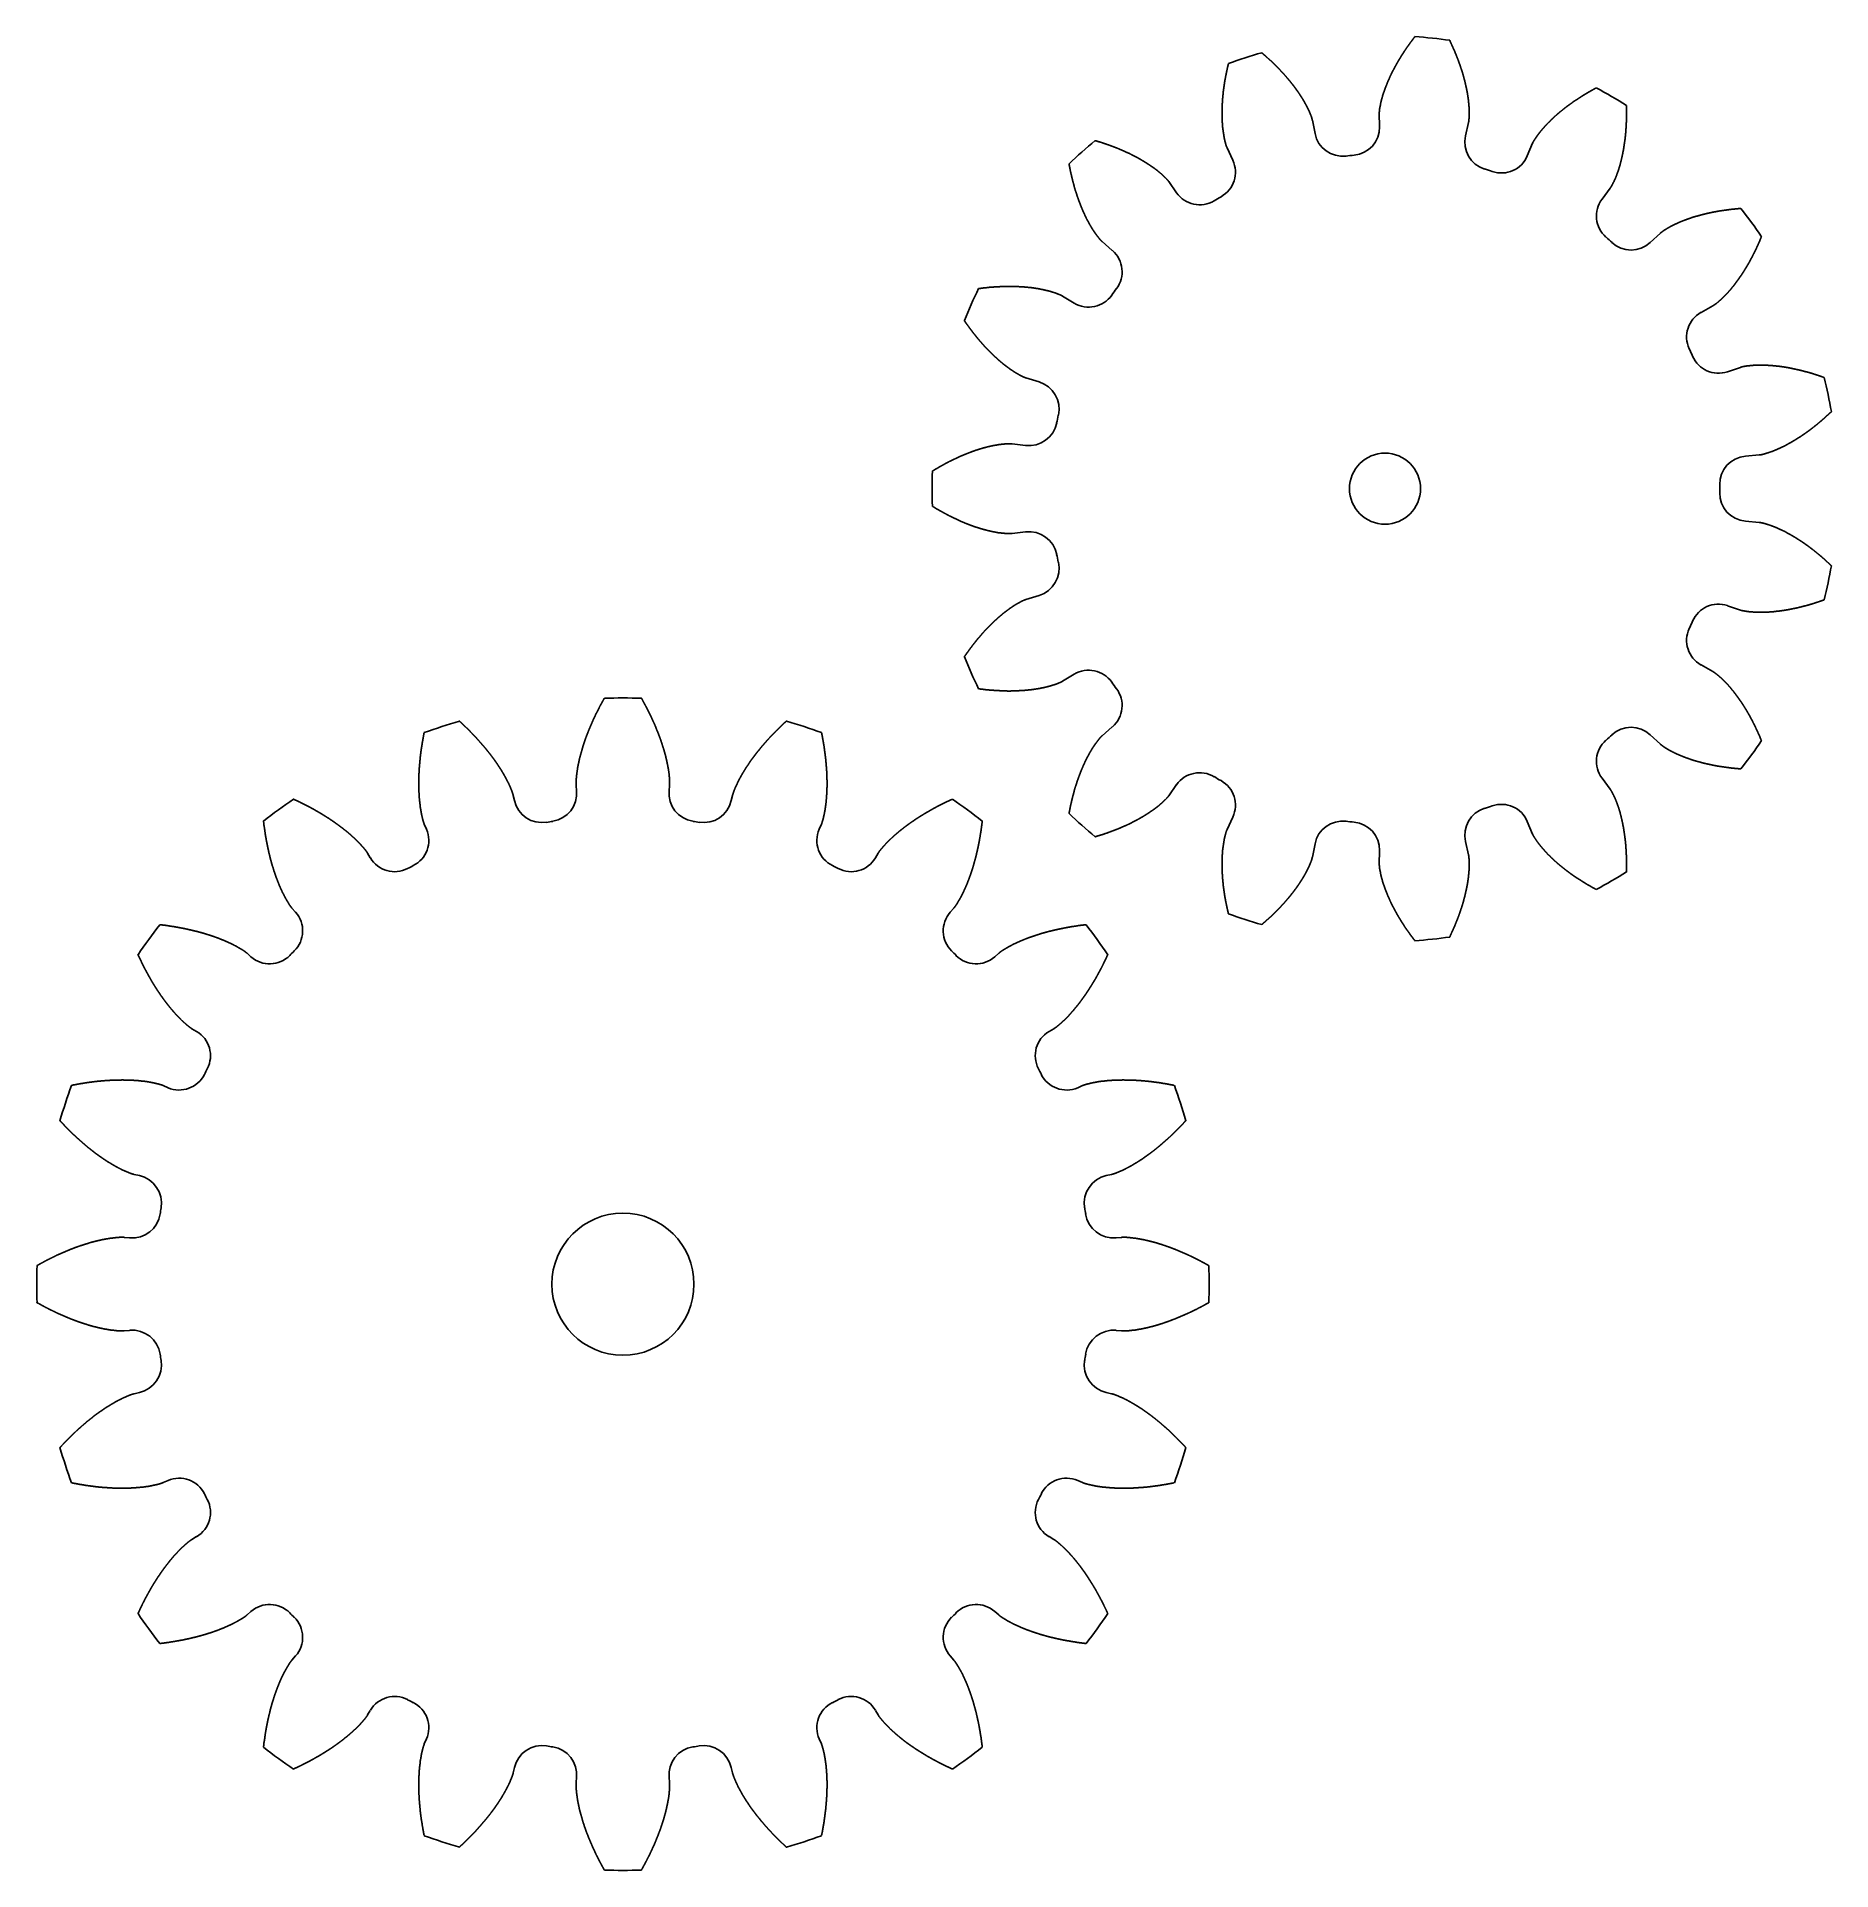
# Model space of a CAD drawing. Header units: millimetres. Extents: x -90 to 11, y -92 to 11.
import ezdxf

# ---------------------------------------------------------------- set-up
doc = ezdxf.new("R2010")
doc.units = ezdxf.units.MM
doc.layers.get('0').update_dxf_attribs({"linetype": 'CONTINUOUS'})

msp = doc.modelspace()

# ---------------------------------------------------------------- linework, layer by layer
for p, q in [((-17.72, 5.94), (-17.87, 6.69)), ((-14.1, 7.09), (-14.09, 6.32)), ((-9.25, 5.81), (-9.08, 6.56)), ((-5.47, 5.39), (-5.77, 4.68)), ((-22.67, 5.13), (-22.35, 4.44)), ((-25.51, 2.61), (-25.95, 3.24)), ((-1.56, 2.25), (-1.1, 2.87)), ((1.72, 0.33), (1.15, -0.19)), ((-29.7, -0.14), (-29.13, -0.65)), ((-31.27, -3.6), (-31.93, -3.21)), ((4.01, -4.13), (4.68, -3.75)), ((6.23, -7.22), (5.5, -7.47)), ((-33.99, -7.82), (-33.25, -8.04)), ((-34.01, -11.62), (-34.77, -11.53)), ((6.51, -12.22), (7.28, -12.15)), ((-34.77, -16.57), (-34.01, -16.48)), ((7.28, -15.95), (6.51, -15.88)), ((-33.25, -20.06), (-33.99, -20.28)), ((5.5, -20.64), (6.23, -20.88)), ((-31.93, -24.89), (-31.27, -24.5)), ((4.68, -24.35), (4.01, -23.97)), ((-29.13, -27.46), (-29.7, -27.96)), ((1.15, -27.91), (1.72, -28.43)), ((-59.31, -30.76), (-59.29, -31.06)), ((-54.08, -31.06), (-54.05, -30.76)), ((-25.95, -31.34), (-25.51, -30.71)), ((-1.1, -30.97), (-1.56, -30.35)), ((-62.79, -31.61), (-62.85, -31.32)), ((-50.51, -31.32), (-50.58, -31.61)), ((-67.86, -32.94), (-67.74, -33.22)), ((-45.63, -33.22), (-45.51, -32.94)), ((-22.35, -32.54), (-22.67, -33.24)), ((-5.77, -32.78), (-5.47, -33.49)), ((-17.87, -34.79), (-17.72, -34.04)), ((-9.08, -34.66), (-9.25, -33.91)), ((-70.9, -34.83), (-71.05, -34.57)), ((-42.31, -34.57), (-42.47, -34.83)), ((-14.09, -34.42), (-14.1, -35.19)), ((-75.31, -37.66), (-75.11, -37.89)), ((-38.26, -37.89), (-38.06, -37.66)), ((-77.62, -40.4), (-77.84, -40.2)), ((-35.52, -40.2), (-35.75, -40.4)), ((-80.94, -44.46), (-80.68, -44.61)), ((-32.69, -44.61), (-32.43, -44.46)), ((-82.29, -47.77), (-82.56, -47.65)), ((-30.8, -47.65), (-31.08, -47.77)), ((-84.19, -52.65), (-83.9, -52.72)), ((-29.47, -52.72), (-29.18, -52.65)), ((-84.45, -56.22), (-84.75, -56.2)), ((-28.62, -56.2), (-28.91, -56.22)), ((-84.75, -61.46), (-84.45, -61.43)), ((-28.91, -61.43), (-28.62, -61.46)), ((-83.9, -64.93), (-84.19, -65)), ((-29.18, -65), (-29.47, -64.93)), ((-82.56, -70), (-82.29, -69.88)), ((-31.08, -69.88), (-30.8, -70)), ((-80.68, -73.04), (-80.94, -73.2)), ((-32.43, -73.2), (-32.69, -73.04)), ((-77.84, -77.45), (-77.62, -77.25)), ((-35.75, -77.25), (-35.52, -77.45)), ((-75.11, -79.76), (-75.31, -79.99)), ((-38.06, -79.99), (-38.26, -79.76)), ((-71.05, -83.08), (-70.9, -82.82)), ((-42.47, -82.82), (-42.31, -83.08)), ((-67.74, -84.43), (-67.86, -84.71)), ((-45.51, -84.71), (-45.63, -84.43)), ((-62.85, -86.33), (-62.79, -86.04)), ((-59.29, -86.59), (-59.31, -86.89)), ((-54.05, -86.89), (-54.08, -86.59)), ((-50.58, -86.04), (-50.51, -86.33))]:
    msp.add_line(p, q)
for centre, radius in [((-13.78, -14.05), 2), ((-56.68, -58.83), 4)]:
    msp.add_circle(centre, radius)
for centre, radius, start, end in [((-13.78, -14.05), 25.5, 81.7877, 86.2123), ((-13.78, -14.05), 25.5, 105.7877, 110.2123), ((-13.78, -14.05), 25.5, 57.7877, 62.2123), ((-15.67, 6.3), 1.59, -84.6898, 0.8245), ((-13.78, -14.05), 25.5, 129.7877, 134.2123), ((-16.16, 6.25), 1.59, 191.1755, 276.6898), ((-7.7, 5.46), 1.59, 167.1755, 252.6898), ((-23.79, 3.77), 1.59, -60.6898, 24.8245), ((-13.78, -14.05), 18.85, 95.3102, 96.6898), ((-7.23, 5.31), 1.59, 251.3102, 336.8245), ((-13.78, -14.05), 18.85, 71.3102, 72.6898), ((-24.21, 3.52), 1.59, 215.1755, 300.6898), ((-13.78, -14.05), 18.85, 119.3102, 120.6898), ((-0.29, 1.3), 1.59, 143.1755, 228.6898), ((-13.78, -14.05), 25.5, 33.7877, 38.2123), ((-13.78, -14.05), 18.85, 47.3102, 48.6898), ((-30.17, -1.84), 1.59, -36.6898, 48.8245), ((0.07, 0.97), 1.59, 227.3102, 312.8245), ((-13.78, -14.05), 25.5, 153.7877, 158.2123), ((-13.78, -14.05), 18.85, 143.3102, 144.6898), ((-30.46, -2.24), 1.59, 239.1755, 324.6898), ((4.79, -5.51), 1.59, 119.1755, 204.6898), ((-13.78, -14.05), 18.85, 23.3102, 24.6898), ((4.99, -5.96), 1.59, 203.3102, 288.8245), ((-33.72, -9.56), 1.59, -12.6898, 72.8245), ((-13.78, -14.05), 25.5, 9.7877, 14.2123), ((-13.78, -14.05), 18.85, 167.3102, 168.6898), ((-33.82, -10.04), 1.59, 263.1755, 348.6898), ((6.65, -13.8), 1.59, 95.1755, 180.6898), ((-13.78, -14.05), 25.5, 177.7877, 182.2123), ((6.65, -14.3), 1.59, 179.3102, 264.8245), ((-13.78, -14.05), 18.85, -0.6898, 0.6898), ((-33.82, -18.06), 1.59, 11.3102, 96.8245), ((-33.72, -18.54), 1.59, -72.8245, 12.6898), ((-13.78, -14.05), 18.85, 191.3102, 192.6898), ((-13.78, -14.05), 25.5, 345.7877, 350.2123), ((4.99, -22.14), 1.59, 71.1755, 156.6898), ((-13.78, -14.05), 18.85, 335.3102, 336.6898), ((4.79, -22.59), 1.59, 155.3102, 240.8245), ((-13.78, -14.05), 25.5, 201.7877, 206.2123), ((-30.46, -25.86), 1.59, 35.3102, 120.8245), ((-13.78, -14.05), 18.85, 215.3102, 216.6898), ((-30.17, -26.26), 1.59, -48.8245, 36.6898), ((-56.68, -58.83), 33, 88.1903, 91.8097), ((-56.68, -58.83), 33, 106.1903, 109.8097), ((-56.68, -58.83), 33, 70.1903, 73.8097), ((0.07, -29.07), 1.59, 47.1755, 132.6898), ((-0.29, -29.4), 1.59, 131.3102, 216.8245), ((-13.78, -14.05), 18.85, 311.3102, 312.6898), ((-13.78, -14.05), 25.5, 321.7877, 326.2123), ((-24.21, -31.63), 1.59, 59.3102, 144.8245), ((-13.78, -14.05), 18.85, 239.3102, 240.6898), ((-23.79, -31.87), 1.59, -24.8245, 60.6898), ((-56.68, -58.83), 33, 124.1903, 127.8097), ((-61.24, -31.26), 1.59, 192.6748, 279.3882), ((-60.87, -31.2), 1.59, -81.3882, 5.3252), ((-52.5, -31.2), 1.59, 174.6748, 261.3882), ((-52.13, -31.26), 1.59, 260.6118, 347.3252), ((-56.68, -58.83), 33, 52.1903, 55.8097), ((-13.78, -14.05), 18.85, 287.3102, 288.6898), ((-7.23, -33.41), 1.59, 23.1755, 108.6898), ((-56.68, -58.83), 26.35, 98.6118, 99.3882), ((-56.68, -58.83), 26.35, 80.6118, 81.3882), ((-13.78, -14.05), 25.5, 225.7877, 230.2123), ((-16.16, -34.35), 1.59, 83.3102, 168.8245), ((-13.78, -14.05), 18.85, 263.3102, 264.6898), ((-15.67, -34.4), 1.59, -0.8245, 84.6898), ((-7.7, -33.56), 1.59, 107.3102, 192.8245), ((-69.2, -33.85), 1.59, -63.3882, 23.3252), ((-44.17, -33.85), 1.59, 156.6748, 243.3882), ((-69.53, -34.02), 1.59, 210.6748, 297.3882), ((-43.83, -34.02), 1.59, 242.6118, 329.3252), ((-56.68, -58.83), 26.35, 116.6118, 117.3882), ((-56.68, -58.83), 26.35, 62.6118, 63.3882), ((-13.78, -14.05), 25.5, 297.7877, 302.2123), ((-76.3, -38.94), 1.59, -45.3882, 41.3252), ((-37.06, -38.94), 1.59, 138.6748, 225.3882), ((-13.78, -14.05), 25.5, 249.7877, 254.2123), ((-56.68, -58.83), 33, 142.1903, 145.8097), ((-56.68, -58.83), 33, 34.1903, 37.8097), ((-56.68, -58.83), 26.35, 134.6118, 135.3882), ((-56.68, -58.83), 26.35, 44.6118, 45.3882), ((-13.78, -14.05), 25.5, 273.7877, 278.2123), ((-76.57, -39.21), 1.59, 228.6748, 315.3882), ((-36.8, -39.21), 1.59, 224.6118, 311.3252), ((-81.49, -45.97), 1.59, -27.3882, 59.3252), ((-31.88, -45.97), 1.59, 120.6748, 207.3882), ((-81.66, -46.31), 1.59, 246.6748, 333.3882), ((-56.68, -58.83), 26.35, 152.6118, 153.3882), ((-56.68, -58.83), 26.35, 26.6118, 27.3882), ((-31.71, -46.31), 1.59, 206.6118, 293.3252), ((-56.68, -58.83), 33, 160.1903, 163.8097), ((-56.68, -58.83), 33, 16.1903, 19.8097), ((-84.25, -54.27), 1.59, -9.3882, 77.3252), ((-29.12, -54.27), 1.59, 102.6748, 189.3882), ((-56.68, -58.83), 26.35, 170.6118, 171.3882), ((-56.68, -58.83), 26.35, 8.6118, 9.3882), ((-84.3, -54.64), 1.59, 264.6748, 351.3882), ((-29.06, -54.64), 1.59, 188.6118, 275.3252), ((-56.68, -58.83), 33, 178.1903, 181.8097), ((-56.68, -58.83), 33, -1.8097, 1.8097), ((-84.3, -63.01), 1.59, 8.6118, 95.3252), ((-29.06, -63.01), 1.59, 84.6748, 171.3882), ((-56.68, -58.83), 26.35, 188.6118, 189.3882), ((-56.68, -58.83), 26.35, 350.6118, 351.3882), ((-84.25, -63.38), 1.59, -77.3252, 9.3882), ((-29.12, -63.38), 1.59, 170.6118, 257.3252), ((-56.68, -58.83), 33, 196.1903, 199.8097), ((-56.68, -58.83), 33, 340.1903, 343.8097), ((-81.66, -71.34), 1.59, 26.6118, 113.3252), ((-31.71, -71.34), 1.59, 66.6748, 153.3882), ((-81.49, -71.68), 1.59, -59.3252, 27.3882), ((-56.68, -58.83), 26.35, 206.6118, 207.3882), ((-31.88, -71.68), 1.59, 152.6118, 239.3252), ((-56.68, -58.83), 26.35, 332.6118, 333.3882), ((-56.68, -58.83), 33, 214.1903, 217.8097), ((-76.57, -78.45), 1.59, 44.6118, 131.3252), ((-56.68, -58.83), 26.35, 224.6118, 225.3882), ((-56.68, -58.83), 26.35, 314.6118, 315.3882), ((-36.8, -78.45), 1.59, 48.6748, 135.3882), ((-56.68, -58.83), 33, 322.1903, 325.8097), ((-76.3, -78.71), 1.59, -41.3252, 45.3882), ((-37.06, -78.71), 1.59, 134.6118, 221.3252), ((-69.53, -83.63), 1.59, 62.6118, 149.3252), ((-56.68, -58.83), 26.35, 242.6118, 243.3882), ((-69.2, -83.8), 1.59, -23.3252, 63.3882), ((-44.17, -83.8), 1.59, 116.6118, 203.3252), ((-56.68, -58.83), 26.35, 296.6118, 297.3882), ((-43.83, -83.63), 1.59, 30.6748, 117.3882), ((-56.68, -58.83), 33, 232.1903, 235.8097), ((-61.24, -86.39), 1.59, 80.6118, 167.3252), ((-56.68, -58.83), 26.35, 260.6118, 261.3882), ((-60.87, -86.45), 1.59, -5.3252, 81.3882), ((-52.5, -86.45), 1.59, 98.6118, 185.3252), ((-56.68, -58.83), 26.35, 278.6118, 279.3882), ((-52.13, -86.39), 1.59, 12.6748, 99.3882), ((-56.68, -58.83), 33, 304.1903, 307.8097), ((-56.68, -58.83), 33, 250.1903, 253.8097), ((-56.68, -58.83), 33, 286.1903, 289.8097), ((-56.68, -58.83), 33, 268.1903, 271.8097)]:
    msp.add_arc(centre, radius, start, end)
for points in [[(-12.1, 11.39), (-12.11, 11.38), (-12.12, 11.36), (-12.15, 11.32), (-12.19, 11.28), (-12.23, 11.22), (-12.27, 11.16), (-12.32, 11.1), (-12.36, 11.05), (-12.4, 10.99), (-12.44, 10.93), (-12.48, 10.87), (-12.53, 10.81), (-12.57, 10.75), (-12.61, 10.69), (-12.65, 10.63), (-12.69, 10.58), (-12.72, 10.52), (-12.76, 10.46), (-12.8, 10.4), (-12.84, 10.34), (-12.88, 10.28), (-12.91, 10.22), (-12.95, 10.16), (-12.99, 10.1), (-13.02, 10.04), (-13.06, 9.98), (-13.09, 9.92), (-13.13, 9.85), (-13.16, 9.79), (-13.2, 9.73), (-13.23, 9.67), (-13.26, 9.61), (-13.29, 9.55), (-13.33, 9.49), (-13.36, 9.43), (-13.39, 9.36), (-13.42, 9.3), (-13.45, 9.24), (-13.48, 9.18), (-13.51, 9.12), (-13.53, 9.06), (-13.56, 8.99), (-13.59, 8.93), (-13.62, 8.87), (-13.64, 8.81), (-13.67, 8.74), (-13.69, 8.68), (-13.72, 8.62), (-13.74, 8.56), (-13.77, 8.49), (-13.79, 8.43), (-13.81, 8.37), (-13.83, 8.3), (-13.86, 8.24), (-13.88, 8.18), (-13.9, 8.11), (-13.92, 8.05), (-13.93, 7.99), (-13.95, 7.92), (-13.97, 7.86), (-13.99, 7.8), (-14, 7.73), (-14.02, 7.67), (-14.03, 7.6), (-14.04, 7.54), (-14.05, 7.48), (-14.07, 7.41), (-14.08, 7.35), (-14.09, 7.28), (-14.09, 7.22), (-14.1, 7.17), (-14.1, 7.13), (-14.1, 7.1), (-14.1, 7.09)], [(-17.87, 6.69), (-17.87, 6.71), (-17.88, 6.73), (-17.89, 6.77), (-17.9, 6.82), (-17.92, 6.88), (-17.94, 6.94), (-17.97, 7), (-17.99, 7.06), (-18.02, 7.12), (-18.04, 7.18), (-18.07, 7.24), (-18.1, 7.3), (-18.13, 7.36), (-18.16, 7.42), (-18.19, 7.48), (-18.22, 7.54), (-18.25, 7.59), (-18.28, 7.65), (-18.31, 7.71), (-18.35, 7.77), (-18.38, 7.83), (-18.41, 7.88), (-18.45, 7.94), (-18.49, 8), (-18.52, 8.05), (-18.56, 8.11), (-18.6, 8.17), (-18.63, 8.22), (-18.67, 8.28), (-18.71, 8.33), (-18.75, 8.39), (-18.79, 8.44), (-18.83, 8.5), (-18.87, 8.55), (-18.91, 8.61), (-18.95, 8.66), (-19, 8.72), (-19.04, 8.77), (-19.08, 8.82), (-19.12, 8.88), (-19.17, 8.93), (-19.21, 8.98), (-19.26, 9.04), (-19.3, 9.09), (-19.35, 9.14), (-19.39, 9.2), (-19.44, 9.25), (-19.49, 9.3), (-19.53, 9.35), (-19.58, 9.4), (-19.63, 9.45), (-19.68, 9.51), (-19.73, 9.56), (-19.78, 9.61), (-19.83, 9.66), (-19.88, 9.71), (-19.93, 9.76), (-19.98, 9.81), (-20.03, 9.86), (-20.08, 9.91), (-20.13, 9.96), (-20.18, 10.01), (-20.23, 10.06), (-20.29, 10.1), (-20.34, 10.15), (-20.39, 10.2), (-20.45, 10.25), (-20.5, 10.3), (-20.56, 10.35), (-20.61, 10.39), (-20.65, 10.43), (-20.69, 10.46), (-20.71, 10.48), (-20.72, 10.49)], [(-9.08, 6.56), (-9.08, 6.58), (-9.07, 6.6), (-9.06, 6.64), (-9.06, 6.69), (-9.05, 6.75), (-9.05, 6.82), (-9.04, 6.88), (-9.04, 6.95), (-9.04, 7.01), (-9.04, 7.08), (-9.04, 7.14), (-9.04, 7.21), (-9.04, 7.28), (-9.04, 7.34), (-9.05, 7.41), (-9.05, 7.47), (-9.06, 7.54), (-9.06, 7.61), (-9.07, 7.67), (-9.08, 7.74), (-9.08, 7.8), (-9.09, 7.87), (-9.1, 7.94), (-9.11, 8), (-9.12, 8.07), (-9.13, 8.14), (-9.14, 8.2), (-9.15, 8.27), (-9.17, 8.34), (-9.18, 8.4), (-9.19, 8.47), (-9.21, 8.54), (-9.22, 8.6), (-9.24, 8.67), (-9.25, 8.74), (-9.27, 8.8), (-9.28, 8.87), (-9.3, 8.94), (-9.32, 9), (-9.34, 9.07), (-9.35, 9.14), (-9.37, 9.2), (-9.39, 9.27), (-9.41, 9.34), (-9.43, 9.4), (-9.45, 9.47), (-9.47, 9.53), (-9.5, 9.6), (-9.52, 9.67), (-9.54, 9.73), (-9.56, 9.8), (-9.59, 9.87), (-9.61, 9.93), (-9.63, 10), (-9.66, 10.07), (-9.68, 10.13), (-9.71, 10.2), (-9.74, 10.27), (-9.76, 10.33), (-9.79, 10.4), (-9.82, 10.46), (-9.84, 10.53), (-9.87, 10.6), (-9.9, 10.66), (-9.93, 10.73), (-9.96, 10.79), (-9.99, 10.86), (-10.02, 10.93), (-10.05, 10.99), (-10.08, 11.06), (-10.1, 11.11), (-10.12, 11.15), (-10.13, 11.17), (-10.14, 11.19)], [(-22.59, 9.88), (-22.6, 9.86), (-22.6, 9.84), (-22.61, 9.79), (-22.63, 9.74), (-22.64, 9.67), (-22.66, 9.6), (-22.67, 9.53), (-22.69, 9.46), (-22.7, 9.38), (-22.72, 9.31), (-22.73, 9.24), (-22.75, 9.17), (-22.76, 9.1), (-22.77, 9.03), (-22.79, 8.96), (-22.8, 8.89), (-22.81, 8.82), (-22.82, 8.75), (-22.83, 8.68), (-22.84, 8.61), (-22.85, 8.54), (-22.86, 8.47), (-22.87, 8.4), (-22.88, 8.33), (-22.89, 8.26), (-22.89, 8.19), (-22.9, 8.12), (-22.91, 8.05), (-22.91, 7.98), (-22.92, 7.92), (-22.93, 7.85), (-22.93, 7.78), (-22.93, 7.71), (-22.94, 7.64), (-22.94, 7.57), (-22.95, 7.5), (-22.95, 7.43), (-22.95, 7.36), (-22.95, 7.3), (-22.95, 7.23), (-22.95, 7.16), (-22.95, 7.09), (-22.95, 7.02), (-22.95, 6.95), (-22.95, 6.89), (-22.95, 6.82), (-22.95, 6.75), (-22.95, 6.68), (-22.94, 6.62), (-22.94, 6.55), (-22.93, 6.48), (-22.93, 6.42), (-22.92, 6.35), (-22.92, 6.28), (-22.91, 6.22), (-22.9, 6.15), (-22.89, 6.09), (-22.88, 6.02), (-22.87, 5.95), (-22.86, 5.89), (-22.85, 5.82), (-22.84, 5.76), (-22.83, 5.7), (-22.82, 5.63), (-22.8, 5.57), (-22.79, 5.5), (-22.77, 5.44), (-22.75, 5.38), (-22.74, 5.32), (-22.72, 5.25), (-22.7, 5.21), (-22.69, 5.17), (-22.67, 5.15), (-22.67, 5.13)], [(-1.89, 8.51), (-1.91, 8.5), (-1.93, 8.49), (-1.97, 8.47), (-2.02, 8.44), (-2.09, 8.4), (-2.15, 8.37), (-2.21, 8.33), (-2.27, 8.3), (-2.34, 8.26), (-2.4, 8.22), (-2.46, 8.19), (-2.52, 8.15), (-2.58, 8.11), (-2.64, 8.08), (-2.7, 8.04), (-2.76, 8), (-2.82, 7.96), (-2.88, 7.92), (-2.94, 7.88), (-3, 7.84), (-3.06, 7.81), (-3.12, 7.77), (-3.18, 7.73), (-3.23, 7.69), (-3.29, 7.64), (-3.35, 7.6), (-3.41, 7.56), (-3.46, 7.52), (-3.52, 7.48), (-3.57, 7.44), (-3.63, 7.4), (-3.68, 7.35), (-3.74, 7.31), (-3.79, 7.27), (-3.84, 7.22), (-3.9, 7.18), (-3.95, 7.14), (-4, 7.09), (-4.06, 7.05), (-4.11, 7), (-4.16, 6.96), (-4.21, 6.91), (-4.26, 6.87), (-4.31, 6.82), (-4.36, 6.77), (-4.41, 6.73), (-4.46, 6.68), (-4.5, 6.63), (-4.55, 6.58), (-4.6, 6.54), (-4.65, 6.49), (-4.69, 6.44), (-4.74, 6.39), (-4.78, 6.34), (-4.83, 6.29), (-4.87, 6.24), (-4.91, 6.19), (-4.96, 6.14), (-5, 6.09), (-5.04, 6.04), (-5.08, 5.99), (-5.12, 5.94), (-5.16, 5.88), (-5.2, 5.83), (-5.24, 5.78), (-5.27, 5.72), (-5.31, 5.67), (-5.35, 5.62), (-5.38, 5.56), (-5.42, 5.51), (-5.44, 5.46), (-5.46, 5.43), (-5.47, 5.4), (-5.47, 5.39)], [(-1.1, 2.87), (-1.09, 2.88), (-1.08, 2.9), (-1.06, 2.93), (-1.03, 2.97), (-1, 3.03), (-0.97, 3.09), (-0.94, 3.15), (-0.91, 3.21), (-0.88, 3.26), (-0.86, 3.32), (-0.83, 3.38), (-0.8, 3.44), (-0.78, 3.5), (-0.75, 3.56), (-0.73, 3.63), (-0.71, 3.69), (-0.69, 3.75), (-0.66, 3.81), (-0.64, 3.88), (-0.62, 3.94), (-0.6, 4), (-0.58, 4.07), (-0.56, 4.13), (-0.54, 4.2), (-0.53, 4.26), (-0.51, 4.33), (-0.49, 4.39), (-0.48, 4.46), (-0.46, 4.52), (-0.45, 4.59), (-0.43, 4.66), (-0.42, 4.72), (-0.4, 4.79), (-0.39, 4.86), (-0.38, 4.92), (-0.36, 4.99), (-0.35, 5.06), (-0.34, 5.13), (-0.33, 5.19), (-0.32, 5.26), (-0.31, 5.33), (-0.3, 5.4), (-0.29, 5.47), (-0.28, 5.54), (-0.27, 5.6), (-0.26, 5.67), (-0.25, 5.74), (-0.25, 5.81), (-0.24, 5.88), (-0.23, 5.95), (-0.23, 6.02), (-0.22, 6.09), (-0.22, 6.16), (-0.21, 6.23), (-0.21, 6.3), (-0.2, 6.38), (-0.2, 6.45), (-0.2, 6.52), (-0.19, 6.59), (-0.19, 6.66), (-0.19, 6.73), (-0.19, 6.8), (-0.18, 6.87), (-0.18, 6.95), (-0.18, 7.02), (-0.18, 7.09), (-0.18, 7.16), (-0.18, 7.23), (-0.18, 7.31), (-0.19, 7.38), (-0.19, 7.44), (-0.19, 7.48), (-0.19, 7.51), (-0.19, 7.52)], [(-25.95, 3.24), (-25.96, 3.25), (-25.98, 3.27), (-26, 3.3), (-26.03, 3.34), (-26.08, 3.39), (-26.12, 3.43), (-26.17, 3.48), (-26.22, 3.52), (-26.26, 3.57), (-26.31, 3.61), (-26.36, 3.66), (-26.41, 3.7), (-26.46, 3.74), (-26.51, 3.78), (-26.56, 3.83), (-26.61, 3.87), (-26.67, 3.91), (-26.72, 3.95), (-26.77, 3.99), (-26.83, 4.03), (-26.88, 4.06), (-26.94, 4.1), (-26.99, 4.14), (-27.05, 4.18), (-27.1, 4.21), (-27.16, 4.25), (-27.22, 4.29), (-27.27, 4.32), (-27.33, 4.36), (-27.39, 4.39), (-27.45, 4.43), (-27.51, 4.46), (-27.56, 4.5), (-27.62, 4.53), (-27.68, 4.56), (-27.74, 4.6), (-27.8, 4.63), (-27.87, 4.66), (-27.93, 4.69), (-27.99, 4.72), (-28.05, 4.75), (-28.11, 4.79), (-28.17, 4.82), (-28.24, 4.85), (-28.3, 4.87), (-28.36, 4.9), (-28.43, 4.93), (-28.49, 4.96), (-28.56, 4.99), (-28.62, 5.02), (-28.68, 5.04), (-28.75, 5.07), (-28.81, 5.1), (-28.88, 5.13), (-28.95, 5.15), (-29.01, 5.18), (-29.08, 5.2), (-29.15, 5.23), (-29.21, 5.25), (-29.28, 5.28), (-29.35, 5.3), (-29.41, 5.32), (-29.48, 5.35), (-29.55, 5.37), (-29.62, 5.39), (-29.69, 5.42), (-29.75, 5.44), (-29.82, 5.46), (-29.89, 5.48), (-29.96, 5.5), (-30.02, 5.52), (-30.06, 5.53), (-30.09, 5.54), (-30.1, 5.54)], [(-31.56, 4.23), (-31.56, 4.21), (-31.56, 4.18), (-31.55, 4.14), (-31.54, 4.08), (-31.52, 4.01), (-31.51, 3.94), (-31.5, 3.87), (-31.48, 3.8), (-31.47, 3.73), (-31.45, 3.66), (-31.43, 3.59), (-31.42, 3.52), (-31.4, 3.45), (-31.38, 3.38), (-31.37, 3.31), (-31.35, 3.24), (-31.33, 3.17), (-31.31, 3.11), (-31.29, 3.04), (-31.28, 2.97), (-31.26, 2.9), (-31.24, 2.83), (-31.22, 2.77), (-31.2, 2.7), (-31.17, 2.63), (-31.15, 2.56), (-31.13, 2.5), (-31.11, 2.43), (-31.09, 2.37), (-31.06, 2.3), (-31.04, 2.23), (-31.02, 2.17), (-30.99, 2.1), (-30.97, 2.04), (-30.94, 1.98), (-30.92, 1.91), (-30.89, 1.85), (-30.87, 1.78), (-30.84, 1.72), (-30.81, 1.66), (-30.79, 1.59), (-30.76, 1.53), (-30.73, 1.47), (-30.7, 1.41), (-30.68, 1.35), (-30.65, 1.29), (-30.62, 1.23), (-30.59, 1.16), (-30.56, 1.1), (-30.53, 1.05), (-30.49, 0.99), (-30.46, 0.93), (-30.43, 0.87), (-30.4, 0.81), (-30.36, 0.75), (-30.33, 0.7), (-30.3, 0.64), (-30.26, 0.58), (-30.23, 0.53), (-30.19, 0.47), (-30.15, 0.42), (-30.12, 0.36), (-30.08, 0.31), (-30.04, 0.26), (-30, 0.2), (-29.96, 0.15), (-29.92, 0.1), (-29.88, 0.05), (-29.84, 0), (-29.8, -0.05), (-29.76, -0.09), (-29.73, -0.11), (-29.71, -0.13), (-29.7, -0.14)], [(6.25, 1.72), (6.24, 1.72), (6.21, 1.72), (6.17, 1.72), (6.11, 1.71), (6.04, 1.71), (5.96, 1.7), (5.89, 1.69), (5.82, 1.68), (5.75, 1.68), (5.68, 1.67), (5.61, 1.66), (5.53, 1.65), (5.46, 1.64), (5.39, 1.63), (5.32, 1.62), (5.25, 1.61), (5.18, 1.6), (5.11, 1.59), (5.04, 1.58), (4.97, 1.57), (4.9, 1.55), (4.83, 1.54), (4.76, 1.53), (4.69, 1.52), (4.63, 1.5), (4.56, 1.49), (4.49, 1.47), (4.42, 1.46), (4.35, 1.44), (4.28, 1.43), (4.22, 1.41), (4.15, 1.39), (4.08, 1.38), (4.02, 1.36), (3.95, 1.34), (3.88, 1.32), (3.82, 1.3), (3.75, 1.29), (3.68, 1.27), (3.62, 1.25), (3.55, 1.23), (3.49, 1.21), (3.42, 1.18), (3.36, 1.16), (3.3, 1.14), (3.23, 1.12), (3.17, 1.09), (3.11, 1.07), (3.04, 1.05), (2.98, 1.02), (2.92, 1), (2.86, 0.97), (2.79, 0.95), (2.73, 0.92), (2.67, 0.89), (2.61, 0.86), (2.55, 0.84), (2.49, 0.81), (2.43, 0.78), (2.37, 0.75), (2.32, 0.72), (2.26, 0.69), (2.2, 0.65), (2.14, 0.62), (2.09, 0.59), (2.03, 0.55), (1.98, 0.52), (1.92, 0.49), (1.87, 0.45), (1.82, 0.41), (1.78, 0.38), (1.75, 0.36), (1.73, 0.34), (1.72, 0.33)], [(4.68, -3.75), (4.69, -3.75), (4.72, -3.73), (4.75, -3.71), (4.79, -3.68), (4.84, -3.65), (4.9, -3.61), (4.95, -3.56), (4.99, -3.52), (5.04, -3.48), (5.09, -3.44), (5.14, -3.39), (5.19, -3.35), (5.24, -3.3), (5.28, -3.26), (5.33, -3.21), (5.38, -3.16), (5.42, -3.12), (5.47, -3.07), (5.51, -3.02), (5.56, -2.97), (5.6, -2.92), (5.65, -2.87), (5.69, -2.82), (5.73, -2.77), (5.77, -2.71), (5.82, -2.66), (5.86, -2.61), (5.9, -2.56), (5.94, -2.5), (5.98, -2.45), (6.02, -2.39), (6.06, -2.34), (6.1, -2.28), (6.14, -2.23), (6.18, -2.17), (6.22, -2.11), (6.26, -2.06), (6.3, -2), (6.34, -1.94), (6.37, -1.89), (6.41, -1.83), (6.45, -1.77), (6.48, -1.71), (6.52, -1.65), (6.56, -1.59), (6.59, -1.53), (6.63, -1.47), (6.66, -1.41), (6.7, -1.35), (6.73, -1.29), (6.77, -1.23), (6.8, -1.16), (6.83, -1.1), (6.87, -1.04), (6.9, -0.98), (6.93, -0.91), (6.96, -0.85), (7, -0.79), (7.03, -0.72), (7.06, -0.66), (7.09, -0.6), (7.12, -0.53), (7.15, -0.47), (7.18, -0.4), (7.21, -0.34), (7.24, -0.27), (7.27, -0.2), (7.3, -0.14), (7.33, -0.07), (7.35, 0), (7.38, 0.05), (7.39, 0.09), (7.4, 0.12), (7.41, 0.13)], [(-31.93, -3.21), (-31.94, -3.2), (-31.97, -3.19), (-32, -3.17), (-32.05, -3.15), (-32.11, -3.12), (-32.17, -3.1), (-32.23, -3.08), (-32.29, -3.05), (-32.35, -3.03), (-32.41, -3.01), (-32.48, -2.99), (-32.54, -2.97), (-32.6, -2.95), (-32.66, -2.93), (-32.73, -2.92), (-32.79, -2.9), (-32.86, -2.89), (-32.92, -2.87), (-32.99, -2.86), (-33.05, -2.84), (-33.12, -2.83), (-33.18, -2.82), (-33.25, -2.8), (-33.31, -2.79), (-33.38, -2.78), (-33.45, -2.77), (-33.51, -2.76), (-33.58, -2.75), (-33.65, -2.74), (-33.71, -2.73), (-33.78, -2.73), (-33.85, -2.72), (-33.92, -2.71), (-33.99, -2.71), (-34.05, -2.7), (-34.12, -2.69), (-34.19, -2.69), (-34.26, -2.69), (-34.33, -2.68), (-34.4, -2.68), (-34.47, -2.67), (-34.53, -2.67), (-34.6, -2.67), (-34.67, -2.67), (-34.74, -2.67), (-34.81, -2.67), (-34.88, -2.66), (-34.95, -2.66), (-35.02, -2.67), (-35.09, -2.67), (-35.16, -2.67), (-35.23, -2.67), (-35.3, -2.67), (-35.37, -2.67), (-35.45, -2.68), (-35.52, -2.68), (-35.59, -2.68), (-35.66, -2.69), (-35.73, -2.69), (-35.8, -2.7), (-35.87, -2.7), (-35.94, -2.71), (-36.01, -2.71), (-36.09, -2.72), (-36.16, -2.73), (-36.23, -2.74), (-36.3, -2.74), (-36.37, -2.75), (-36.44, -2.76), (-36.52, -2.77), (-36.57, -2.78), (-36.62, -2.78), (-36.65, -2.79), (-36.66, -2.79)], [(-37.46, -4.59), (-37.45, -4.6), (-37.44, -4.62), (-37.41, -4.66), (-37.38, -4.71), (-37.34, -4.77), (-37.3, -4.82), (-37.25, -4.88), (-37.21, -4.94), (-37.17, -5), (-37.13, -5.06), (-37.08, -5.11), (-37.04, -5.17), (-37, -5.23), (-36.95, -5.29), (-36.91, -5.34), (-36.86, -5.4), (-36.82, -5.45), (-36.78, -5.51), (-36.73, -5.56), (-36.69, -5.62), (-36.64, -5.67), (-36.59, -5.73), (-36.55, -5.78), (-36.5, -5.83), (-36.46, -5.88), (-36.41, -5.94), (-36.36, -5.99), (-36.32, -6.04), (-36.27, -6.09), (-36.22, -6.14), (-36.17, -6.19), (-36.12, -6.24), (-36.08, -6.29), (-36.03, -6.34), (-35.98, -6.39), (-35.93, -6.44), (-35.88, -6.49), (-35.83, -6.53), (-35.78, -6.58), (-35.73, -6.63), (-35.68, -6.67), (-35.63, -6.72), (-35.58, -6.77), (-35.53, -6.81), (-35.48, -6.85), (-35.43, -6.9), (-35.37, -6.94), (-35.32, -6.99), (-35.27, -7.03), (-35.22, -7.07), (-35.16, -7.11), (-35.11, -7.15), (-35.06, -7.19), (-35, -7.23), (-34.95, -7.27), (-34.9, -7.31), (-34.84, -7.35), (-34.79, -7.38), (-34.73, -7.42), (-34.68, -7.46), (-34.62, -7.49), (-34.57, -7.53), (-34.51, -7.56), (-34.45, -7.59), (-34.4, -7.62), (-34.34, -7.66), (-34.28, -7.69), (-34.22, -7.72), (-34.17, -7.75), (-34.11, -7.77), (-34.06, -7.79), (-34.02, -7.81), (-34, -7.81), (-33.99, -7.82)], [(10.94, -7.79), (10.92, -7.79), (10.9, -7.78), (10.85, -7.76), (10.8, -7.74), (10.73, -7.72), (10.66, -7.69), (10.59, -7.67), (10.53, -7.65), (10.46, -7.63), (10.39, -7.61), (10.32, -7.58), (10.25, -7.56), (10.18, -7.54), (10.11, -7.52), (10.05, -7.5), (9.98, -7.48), (9.91, -7.47), (9.84, -7.45), (9.77, -7.43), (9.7, -7.41), (9.63, -7.39), (9.57, -7.38), (9.5, -7.36), (9.43, -7.35), (9.36, -7.33), (9.29, -7.32), (9.22, -7.3), (9.15, -7.29), (9.09, -7.27), (9.02, -7.26), (8.95, -7.25), (8.88, -7.23), (8.81, -7.22), (8.74, -7.21), (8.68, -7.2), (8.61, -7.19), (8.54, -7.18), (8.47, -7.17), (8.4, -7.16), (8.34, -7.15), (8.27, -7.15), (8.2, -7.14), (8.13, -7.13), (8.07, -7.13), (8, -7.12), (7.93, -7.11), (7.86, -7.11), (7.8, -7.11), (7.73, -7.1), (7.66, -7.1), (7.59, -7.1), (7.53, -7.09), (7.46, -7.09), (7.39, -7.09), (7.33, -7.09), (7.26, -7.09), (7.2, -7.1), (7.13, -7.1), (7.06, -7.1), (7, -7.1), (6.93, -7.11), (6.87, -7.11), (6.8, -7.12), (6.74, -7.13), (6.67, -7.13), (6.61, -7.14), (6.54, -7.15), (6.48, -7.16), (6.41, -7.17), (6.35, -7.18), (6.3, -7.2), (6.26, -7.21), (6.24, -7.21), (6.23, -7.22)], [(7.28, -12.15), (7.29, -12.15), (7.31, -12.15), (7.35, -12.15), (7.4, -12.14), (7.47, -12.12), (7.53, -12.11), (7.59, -12.09), (7.65, -12.07), (7.72, -12.05), (7.78, -12.03), (7.84, -12.01), (7.9, -11.99), (7.96, -11.97), (8.03, -11.95), (8.09, -11.92), (8.15, -11.9), (8.21, -11.87), (8.27, -11.85), (8.33, -11.82), (8.39, -11.79), (8.45, -11.77), (8.51, -11.74), (8.57, -11.71), (8.64, -11.68), (8.7, -11.65), (8.76, -11.62), (8.81, -11.59), (8.87, -11.56), (8.93, -11.52), (8.99, -11.49), (9.05, -11.46), (9.11, -11.42), (9.17, -11.39), (9.23, -11.35), (9.29, -11.32), (9.35, -11.28), (9.4, -11.25), (9.46, -11.21), (9.52, -11.17), (9.58, -11.14), (9.64, -11.1), (9.69, -11.06), (9.75, -11.02), (9.81, -10.98), (9.87, -10.94), (9.92, -10.9), (9.98, -10.86), (10.04, -10.82), (10.09, -10.78), (10.15, -10.74), (10.21, -10.69), (10.26, -10.65), (10.32, -10.61), (10.37, -10.56), (10.43, -10.52), (10.48, -10.48), (10.54, -10.43), (10.59, -10.39), (10.65, -10.34), (10.7, -10.29), (10.76, -10.25), (10.81, -10.2), (10.87, -10.15), (10.92, -10.11), (10.97, -10.06), (11.03, -10.01), (11.08, -9.96), (11.13, -9.91), (11.19, -9.87), (11.24, -9.82), (11.28, -9.78), (11.31, -9.75), (11.34, -9.73), (11.35, -9.72)], [(-34.77, -11.53), (-34.79, -11.53), (-34.81, -11.52), (-34.85, -11.52), (-34.9, -11.52), (-34.97, -11.52), (-35.03, -11.52), (-35.1, -11.53), (-35.16, -11.53), (-35.23, -11.54), (-35.29, -11.54), (-35.36, -11.55), (-35.42, -11.56), (-35.49, -11.57), (-35.55, -11.57), (-35.62, -11.59), (-35.68, -11.6), (-35.75, -11.61), (-35.81, -11.62), (-35.88, -11.63), (-35.94, -11.65), (-36.01, -11.66), (-36.07, -11.68), (-36.14, -11.69), (-36.2, -11.71), (-36.27, -11.73), (-36.33, -11.74), (-36.4, -11.76), (-36.46, -11.78), (-36.53, -11.8), (-36.59, -11.82), (-36.66, -11.84), (-36.72, -11.86), (-36.79, -11.88), (-36.85, -11.9), (-36.92, -11.93), (-36.98, -11.95), (-37.05, -11.97), (-37.11, -12), (-37.18, -12.02), (-37.24, -12.05), (-37.3, -12.07), (-37.37, -12.1), (-37.43, -12.12), (-37.5, -12.15), (-37.56, -12.18), (-37.63, -12.2), (-37.69, -12.23), (-37.75, -12.26), (-37.82, -12.29), (-37.88, -12.32), (-37.94, -12.35), (-38.01, -12.38), (-38.07, -12.41), (-38.14, -12.44), (-38.2, -12.47), (-38.26, -12.5), (-38.33, -12.53), (-38.39, -12.57), (-38.45, -12.6), (-38.51, -12.63), (-38.58, -12.67), (-38.64, -12.7), (-38.7, -12.74), (-38.77, -12.77), (-38.83, -12.81), (-38.89, -12.84), (-38.95, -12.88), (-39.02, -12.92), (-39.08, -12.95), (-39.14, -12.99), (-39.19, -13.02), (-39.23, -13.04), (-39.25, -13.06), (-39.26, -13.07)], [(-39.26, -15.03), (-39.25, -15.04), (-39.23, -15.06), (-39.19, -15.08), (-39.14, -15.11), (-39.08, -15.15), (-39.02, -15.19), (-38.95, -15.22), (-38.89, -15.26), (-38.83, -15.29), (-38.77, -15.33), (-38.7, -15.36), (-38.64, -15.4), (-38.58, -15.43), (-38.51, -15.47), (-38.45, -15.5), (-38.39, -15.53), (-38.33, -15.57), (-38.26, -15.6), (-38.2, -15.63), (-38.14, -15.66), (-38.07, -15.69), (-38.01, -15.72), (-37.94, -15.75), (-37.88, -15.78), (-37.82, -15.81), (-37.75, -15.84), (-37.69, -15.87), (-37.63, -15.9), (-37.56, -15.93), (-37.5, -15.95), (-37.43, -15.98), (-37.37, -16.01), (-37.3, -16.03), (-37.24, -16.06), (-37.18, -16.08), (-37.11, -16.11), (-37.05, -16.13), (-36.98, -16.15), (-36.92, -16.18), (-36.85, -16.2), (-36.79, -16.22), (-36.72, -16.24), (-36.66, -16.26), (-36.59, -16.28), (-36.53, -16.3), (-36.46, -16.32), (-36.4, -16.34), (-36.33, -16.36), (-36.27, -16.37), (-36.2, -16.39), (-36.14, -16.41), (-36.07, -16.42), (-36.01, -16.44), (-35.94, -16.45), (-35.88, -16.47), (-35.81, -16.48), (-35.75, -16.49), (-35.68, -16.5), (-35.62, -16.52), (-35.55, -16.53), (-35.49, -16.54), (-35.42, -16.54), (-35.36, -16.55), (-35.29, -16.56), (-35.23, -16.56), (-35.16, -16.57), (-35.1, -16.57), (-35.03, -16.58), (-34.97, -16.58), (-34.9, -16.58), (-34.85, -16.58), (-34.81, -16.58), (-34.79, -16.58), (-34.77, -16.57)], [(11.35, -18.39), (11.34, -18.38), (11.31, -18.36), (11.28, -18.33), (11.24, -18.29), (11.19, -18.24), (11.13, -18.19), (11.08, -18.14), (11.03, -18.09), (10.97, -18.04), (10.92, -17.99), (10.87, -17.95), (10.81, -17.9), (10.76, -17.85), (10.7, -17.81), (10.65, -17.76), (10.59, -17.72), (10.54, -17.67), (10.48, -17.63), (10.43, -17.58), (10.37, -17.54), (10.32, -17.49), (10.26, -17.45), (10.21, -17.41), (10.15, -17.37), (10.09, -17.32), (10.04, -17.28), (9.98, -17.24), (9.92, -17.2), (9.87, -17.16), (9.81, -17.12), (9.75, -17.08), (9.69, -17.04), (9.64, -17), (9.58, -16.97), (9.52, -16.93), (9.46, -16.89), (9.4, -16.85), (9.35, -16.82), (9.29, -16.78), (9.23, -16.75), (9.17, -16.71), (9.11, -16.68), (9.05, -16.64), (8.99, -16.61), (8.93, -16.58), (8.87, -16.55), (8.81, -16.51), (8.76, -16.48), (8.7, -16.45), (8.64, -16.42), (8.57, -16.39), (8.51, -16.36), (8.45, -16.34), (8.39, -16.31), (8.33, -16.28), (8.27, -16.25), (8.21, -16.23), (8.15, -16.2), (8.09, -16.18), (8.03, -16.16), (7.96, -16.13), (7.9, -16.11), (7.84, -16.09), (7.78, -16.07), (7.72, -16.05), (7.65, -16.03), (7.59, -16.01), (7.53, -16), (7.47, -15.98), (7.4, -15.97), (7.35, -15.96), (7.31, -15.95), (7.29, -15.95), (7.28, -15.95)], [(-33.99, -20.28), (-34, -20.29), (-34.02, -20.3), (-34.06, -20.31), (-34.11, -20.33), (-34.17, -20.36), (-34.22, -20.38), (-34.28, -20.41), (-34.34, -20.45), (-34.4, -20.48), (-34.45, -20.51), (-34.51, -20.54), (-34.57, -20.57), (-34.62, -20.61), (-34.68, -20.64), (-34.73, -20.68), (-34.79, -20.72), (-34.84, -20.75), (-34.9, -20.79), (-34.95, -20.83), (-35, -20.87), (-35.06, -20.91), (-35.11, -20.95), (-35.16, -20.99), (-35.22, -21.03), (-35.27, -21.07), (-35.32, -21.12), (-35.37, -21.16), (-35.43, -21.2), (-35.48, -21.25), (-35.53, -21.29), (-35.58, -21.34), (-35.63, -21.38), (-35.68, -21.43), (-35.73, -21.47), (-35.78, -21.52), (-35.83, -21.57), (-35.88, -21.61), (-35.93, -21.66), (-35.98, -21.71), (-36.03, -21.76), (-36.08, -21.81), (-36.12, -21.86), (-36.17, -21.91), (-36.22, -21.96), (-36.27, -22.01), (-36.32, -22.06), (-36.36, -22.11), (-36.41, -22.16), (-36.46, -22.22), (-36.5, -22.27), (-36.55, -22.32), (-36.59, -22.38), (-36.64, -22.43), (-36.69, -22.48), (-36.73, -22.54), (-36.78, -22.59), (-36.82, -22.65), (-36.86, -22.7), (-36.91, -22.76), (-36.95, -22.82), (-37, -22.87), (-37.04, -22.93), (-37.08, -22.99), (-37.13, -23.04), (-37.17, -23.1), (-37.21, -23.16), (-37.25, -23.22), (-37.3, -23.28), (-37.34, -23.34), (-37.38, -23.4), (-37.41, -23.44), (-37.44, -23.48), (-37.45, -23.5), (-37.46, -23.52)], [(6.23, -20.88), (6.24, -20.89), (6.26, -20.9), (6.3, -20.91), (6.35, -20.92), (6.41, -20.93), (6.48, -20.94), (6.54, -20.95), (6.61, -20.96), (6.67, -20.97), (6.74, -20.98), (6.8, -20.98), (6.87, -20.99), (6.93, -20.99), (7, -21), (7.06, -21), (7.13, -21), (7.2, -21.01), (7.26, -21.01), (7.33, -21.01), (7.39, -21.01), (7.46, -21.01), (7.53, -21.01), (7.59, -21), (7.66, -21), (7.73, -21), (7.8, -21), (7.86, -20.99), (7.93, -20.99), (8, -20.98), (8.07, -20.98), (8.13, -20.97), (8.2, -20.96), (8.27, -20.95), (8.34, -20.95), (8.4, -20.94), (8.47, -20.93), (8.54, -20.92), (8.61, -20.91), (8.68, -20.9), (8.74, -20.89), (8.81, -20.88), (8.88, -20.87), (8.95, -20.85), (9.02, -20.84), (9.09, -20.83), (9.15, -20.81), (9.22, -20.8), (9.29, -20.79), (9.36, -20.77), (9.43, -20.76), (9.5, -20.74), (9.57, -20.72), (9.63, -20.71), (9.7, -20.69), (9.77, -20.67), (9.84, -20.65), (9.91, -20.64), (9.98, -20.62), (10.05, -20.6), (10.11, -20.58), (10.18, -20.56), (10.25, -20.54), (10.32, -20.52), (10.39, -20.5), (10.46, -20.47), (10.53, -20.45), (10.59, -20.43), (10.66, -20.41), (10.73, -20.38), (10.8, -20.36), (10.85, -20.34), (10.9, -20.33), (10.92, -20.32), (10.94, -20.31)], [(7.41, -28.23), (7.4, -28.22), (7.39, -28.19), (7.38, -28.15), (7.35, -28.1), (7.33, -28.03), (7.3, -27.96), (7.27, -27.9), (7.24, -27.83), (7.21, -27.77), (7.18, -27.7), (7.15, -27.64), (7.12, -27.57), (7.09, -27.51), (7.06, -27.44), (7.03, -27.38), (7, -27.31), (6.96, -27.25), (6.93, -27.19), (6.9, -27.12), (6.87, -27.06), (6.83, -27), (6.8, -26.94), (6.77, -26.87), (6.73, -26.81), (6.7, -26.75), (6.66, -26.69), (6.63, -26.63), (6.59, -26.57), (6.56, -26.51), (6.52, -26.45), (6.48, -26.39), (6.45, -26.33), (6.41, -26.27), (6.37, -26.22), (6.34, -26.16), (6.3, -26.1), (6.26, -26.04), (6.22, -25.99), (6.18, -25.93), (6.14, -25.87), (6.1, -25.82), (6.06, -25.76), (6.02, -25.71), (5.98, -25.65), (5.94, -25.6), (5.9, -25.55), (5.86, -25.49), (5.82, -25.44), (5.77, -25.39), (5.73, -25.34), (5.69, -25.28), (5.65, -25.23), (5.6, -25.18), (5.56, -25.13), (5.51, -25.08), (5.47, -25.03), (5.42, -24.99), (5.38, -24.94), (5.33, -24.89), (5.28, -24.84), (5.24, -24.8), (5.19, -24.75), (5.14, -24.71), (5.09, -24.66), (5.04, -24.62), (4.99, -24.58), (4.95, -24.54), (4.9, -24.5), (4.84, -24.46), (4.79, -24.42), (4.75, -24.39), (4.72, -24.37), (4.69, -24.35), (4.68, -24.35)], [(-36.66, -25.31), (-36.65, -25.32), (-36.62, -25.32), (-36.57, -25.33), (-36.52, -25.33), (-36.44, -25.34), (-36.37, -25.35), (-36.3, -25.36), (-36.23, -25.37), (-36.16, -25.37), (-36.09, -25.38), (-36.01, -25.39), (-35.94, -25.39), (-35.87, -25.4), (-35.8, -25.4), (-35.73, -25.41), (-35.66, -25.41), (-35.59, -25.42), (-35.52, -25.42), (-35.45, -25.42), (-35.37, -25.43), (-35.3, -25.43), (-35.23, -25.43), (-35.16, -25.43), (-35.09, -25.44), (-35.02, -25.44), (-34.95, -25.44), (-34.88, -25.44), (-34.81, -25.44), (-34.74, -25.43), (-34.67, -25.43), (-34.6, -25.43), (-34.53, -25.43), (-34.47, -25.43), (-34.4, -25.42), (-34.33, -25.42), (-34.26, -25.42), (-34.19, -25.41), (-34.12, -25.41), (-34.05, -25.4), (-33.99, -25.4), (-33.92, -25.39), (-33.85, -25.38), (-33.78, -25.37), (-33.71, -25.37), (-33.65, -25.36), (-33.58, -25.35), (-33.51, -25.34), (-33.45, -25.33), (-33.38, -25.32), (-33.31, -25.31), (-33.25, -25.3), (-33.18, -25.29), (-33.12, -25.27), (-33.05, -25.26), (-32.99, -25.25), (-32.92, -25.23), (-32.86, -25.22), (-32.79, -25.2), (-32.73, -25.18), (-32.66, -25.17), (-32.6, -25.15), (-32.54, -25.13), (-32.48, -25.11), (-32.41, -25.09), (-32.35, -25.07), (-32.29, -25.05), (-32.23, -25.03), (-32.17, -25), (-32.11, -24.98), (-32.05, -24.95), (-32, -24.93), (-31.97, -24.91), (-31.94, -24.9), (-31.93, -24.89)], [(-57.73, -25.84), (-57.73, -25.86), (-57.75, -25.88), (-57.77, -25.92), (-57.8, -25.98), (-57.84, -26.05), (-57.88, -26.12), (-57.91, -26.18), (-57.95, -26.25), (-57.99, -26.32), (-58.02, -26.39), (-58.06, -26.46), (-58.09, -26.53), (-58.13, -26.6), (-58.16, -26.67), (-58.2, -26.73), (-58.23, -26.8), (-58.26, -26.87), (-58.29, -26.94), (-58.33, -27.01), (-58.36, -27.08), (-58.39, -27.15), (-58.42, -27.22), (-58.45, -27.29), (-58.48, -27.36), (-58.51, -27.43), (-58.54, -27.5), (-58.57, -27.57), (-58.6, -27.64), (-58.63, -27.71), (-58.65, -27.78), (-58.68, -27.85), (-58.71, -27.92), (-58.74, -27.99), (-58.76, -28.06), (-58.79, -28.13), (-58.81, -28.2), (-58.84, -28.27), (-58.86, -28.34), (-58.88, -28.41), (-58.91, -28.48), (-58.93, -28.56), (-58.95, -28.63), (-58.97, -28.7), (-58.99, -28.77), (-59.01, -28.84), (-59.03, -28.91), (-59.05, -28.98), (-59.07, -29.05), (-59.09, -29.12), (-59.11, -29.19), (-59.13, -29.26), (-59.14, -29.34), (-59.16, -29.41), (-59.17, -29.48), (-59.19, -29.55), (-59.2, -29.62), (-59.22, -29.69), (-59.23, -29.76), (-59.24, -29.83), (-59.25, -29.91), (-59.26, -29.98), (-59.27, -30.05), (-59.28, -30.12), (-59.29, -30.19), (-59.3, -30.26), (-59.3, -30.33), (-59.31, -30.4), (-59.31, -30.47), (-59.32, -30.55), (-59.32, -30.62), (-59.32, -30.67), (-59.32, -30.72), (-59.31, -30.74), (-59.31, -30.76)], [(-54.05, -30.76), (-54.05, -30.74), (-54.05, -30.72), (-54.05, -30.67), (-54.05, -30.62), (-54.05, -30.55), (-54.05, -30.47), (-54.06, -30.4), (-54.06, -30.33), (-54.07, -30.26), (-54.08, -30.19), (-54.08, -30.12), (-54.09, -30.05), (-54.1, -29.98), (-54.11, -29.91), (-54.12, -29.83), (-54.14, -29.76), (-54.15, -29.69), (-54.16, -29.62), (-54.18, -29.55), (-54.19, -29.48), (-54.21, -29.41), (-54.22, -29.34), (-54.24, -29.26), (-54.26, -29.19), (-54.27, -29.12), (-54.29, -29.05), (-54.31, -28.98), (-54.33, -28.91), (-54.35, -28.84), (-54.37, -28.77), (-54.39, -28.7), (-54.41, -28.63), (-54.44, -28.56), (-54.46, -28.48), (-54.48, -28.41), (-54.51, -28.34), (-54.53, -28.27), (-54.55, -28.2), (-54.58, -28.13), (-54.6, -28.06), (-54.63, -27.99), (-54.66, -27.92), (-54.68, -27.85), (-54.71, -27.78), (-54.74, -27.71), (-54.77, -27.64), (-54.8, -27.57), (-54.82, -27.5), (-54.85, -27.43), (-54.88, -27.36), (-54.91, -27.29), (-54.94, -27.22), (-54.98, -27.15), (-55.01, -27.08), (-55.04, -27.01), (-55.07, -26.94), (-55.1, -26.87), (-55.14, -26.8), (-55.17, -26.73), (-55.2, -26.67), (-55.24, -26.6), (-55.27, -26.53), (-55.31, -26.46), (-55.34, -26.39), (-55.38, -26.32), (-55.42, -26.25), (-55.45, -26.18), (-55.49, -26.12), (-55.53, -26.05), (-55.56, -25.98), (-55.59, -25.92), (-55.62, -25.88), (-55.63, -25.86), (-55.64, -25.84)], [(-67.87, -27.78), (-67.87, -27.79), (-67.88, -27.82), (-67.89, -27.87), (-67.9, -27.93), (-67.91, -28.01), (-67.93, -28.09), (-67.94, -28.16), (-67.95, -28.24), (-67.97, -28.31), (-67.98, -28.39), (-67.99, -28.47), (-68, -28.54), (-68.02, -28.62), (-68.03, -28.7), (-68.04, -28.77), (-68.05, -28.85), (-68.06, -28.92), (-68.07, -29), (-68.08, -29.08), (-68.09, -29.15), (-68.09, -29.23), (-68.1, -29.3), (-68.11, -29.38), (-68.12, -29.46), (-68.12, -29.53), (-68.13, -29.61), (-68.14, -29.68), (-68.14, -29.76), (-68.15, -29.83), (-68.15, -29.91), (-68.16, -29.98), (-68.16, -30.06), (-68.16, -30.13), (-68.17, -30.21), (-68.17, -30.28), (-68.17, -30.36), (-68.17, -30.43), (-68.17, -30.51), (-68.17, -30.58), (-68.17, -30.66), (-68.17, -30.73), (-68.17, -30.81), (-68.17, -30.88), (-68.17, -30.95), (-68.17, -31.03), (-68.16, -31.1), (-68.16, -31.17), (-68.16, -31.25), (-68.15, -31.32), (-68.15, -31.39), (-68.14, -31.47), (-68.14, -31.54), (-68.13, -31.61), (-68.12, -31.68), (-68.11, -31.76), (-68.1, -31.83), (-68.1, -31.9), (-68.09, -31.97), (-68.08, -32.04), (-68.06, -32.11), (-68.05, -32.19), (-68.04, -32.26), (-68.03, -32.33), (-68.01, -32.4), (-68, -32.47), (-67.98, -32.54), (-67.96, -32.61), (-67.95, -32.68), (-67.93, -32.74), (-67.91, -32.81), (-67.89, -32.87), (-67.87, -32.91), (-67.86, -32.93), (-67.86, -32.94)], [(-62.85, -31.32), (-62.86, -31.3), (-62.86, -31.28), (-62.88, -31.24), (-62.89, -31.18), (-62.92, -31.12), (-62.94, -31.05), (-62.97, -30.98), (-63, -30.92), (-63.02, -30.85), (-63.05, -30.79), (-63.08, -30.72), (-63.11, -30.66), (-63.14, -30.59), (-63.18, -30.53), (-63.21, -30.46), (-63.24, -30.4), (-63.28, -30.33), (-63.31, -30.27), (-63.35, -30.21), (-63.38, -30.14), (-63.42, -30.08), (-63.46, -30.02), (-63.49, -29.96), (-63.53, -29.89), (-63.57, -29.83), (-63.61, -29.77), (-63.65, -29.71), (-63.69, -29.65), (-63.73, -29.59), (-63.77, -29.52), (-63.82, -29.46), (-63.86, -29.4), (-63.9, -29.34), (-63.94, -29.28), (-63.99, -29.22), (-64.03, -29.16), (-64.08, -29.1), (-64.12, -29.04), (-64.17, -28.98), (-64.21, -28.92), (-64.26, -28.87), (-64.31, -28.81), (-64.35, -28.75), (-64.4, -28.69), (-64.45, -28.63), (-64.5, -28.57), (-64.55, -28.52), (-64.6, -28.46), (-64.65, -28.4), (-64.7, -28.34), (-64.75, -28.29), (-64.8, -28.23), (-64.85, -28.17), (-64.9, -28.12), (-64.95, -28.06), (-65, -28.01), (-65.06, -27.95), (-65.11, -27.89), (-65.16, -27.84), (-65.22, -27.78), (-65.27, -27.73), (-65.32, -27.67), (-65.38, -27.62), (-65.43, -27.56), (-65.49, -27.51), (-65.54, -27.46), (-65.6, -27.4), (-65.66, -27.35), (-65.71, -27.29), (-65.77, -27.24), (-65.82, -27.2), (-65.85, -27.17), (-65.87, -27.15), (-65.88, -27.13)], [(-47.48, -27.13), (-47.49, -27.15), (-47.52, -27.17), (-47.55, -27.2), (-47.6, -27.24), (-47.65, -27.29), (-47.71, -27.35), (-47.77, -27.4), (-47.82, -27.46), (-47.88, -27.51), (-47.93, -27.56), (-47.99, -27.62), (-48.04, -27.67), (-48.1, -27.73), (-48.15, -27.78), (-48.2, -27.84), (-48.26, -27.89), (-48.31, -27.95), (-48.36, -28.01), (-48.42, -28.06), (-48.47, -28.12), (-48.52, -28.17), (-48.57, -28.23), (-48.62, -28.29), (-48.67, -28.34), (-48.72, -28.4), (-48.77, -28.46), (-48.82, -28.52), (-48.87, -28.57), (-48.92, -28.63), (-48.96, -28.69), (-49.01, -28.75), (-49.06, -28.81), (-49.11, -28.87), (-49.15, -28.92), (-49.2, -28.98), (-49.24, -29.04), (-49.29, -29.1), (-49.33, -29.16), (-49.38, -29.22), (-49.42, -29.28), (-49.47, -29.34), (-49.51, -29.4), (-49.55, -29.46), (-49.59, -29.52), (-49.63, -29.59), (-49.67, -29.65), (-49.72, -29.71), (-49.76, -29.77), (-49.79, -29.83), (-49.83, -29.89), (-49.87, -29.96), (-49.91, -30.02), (-49.95, -30.08), (-49.98, -30.14), (-50.02, -30.21), (-50.05, -30.27), (-50.09, -30.33), (-50.12, -30.4), (-50.16, -30.46), (-50.19, -30.53), (-50.22, -30.59), (-50.25, -30.66), (-50.28, -30.72), (-50.31, -30.79), (-50.34, -30.85), (-50.37, -30.92), (-50.4, -30.98), (-50.42, -31.05), (-50.45, -31.12), (-50.47, -31.18), (-50.49, -31.24), (-50.5, -31.28), (-50.51, -31.3), (-50.51, -31.32)], [(-45.51, -32.94), (-45.5, -32.93), (-45.49, -32.91), (-45.48, -32.87), (-45.46, -32.81), (-45.44, -32.74), (-45.42, -32.68), (-45.4, -32.61), (-45.39, -32.54), (-45.37, -32.47), (-45.35, -32.4), (-45.34, -32.33), (-45.33, -32.26), (-45.31, -32.19), (-45.3, -32.11), (-45.29, -32.04), (-45.28, -31.97), (-45.27, -31.9), (-45.26, -31.83), (-45.25, -31.76), (-45.24, -31.68), (-45.24, -31.61), (-45.23, -31.54), (-45.22, -31.47), (-45.22, -31.39), (-45.21, -31.32), (-45.21, -31.25), (-45.21, -31.17), (-45.2, -31.1), (-45.2, -31.03), (-45.2, -30.95), (-45.19, -30.88), (-45.19, -30.81), (-45.19, -30.73), (-45.19, -30.66), (-45.19, -30.58), (-45.19, -30.51), (-45.19, -30.43), (-45.2, -30.36), (-45.2, -30.28), (-45.2, -30.21), (-45.2, -30.13), (-45.21, -30.06), (-45.21, -29.98), (-45.21, -29.91), (-45.22, -29.83), (-45.22, -29.76), (-45.23, -29.68), (-45.24, -29.61), (-45.24, -29.53), (-45.25, -29.46), (-45.26, -29.38), (-45.26, -29.3), (-45.27, -29.23), (-45.28, -29.15), (-45.29, -29.08), (-45.3, -29), (-45.31, -28.92), (-45.32, -28.85), (-45.33, -28.77), (-45.34, -28.7), (-45.35, -28.62), (-45.36, -28.54), (-45.37, -28.47), (-45.39, -28.39), (-45.4, -28.31), (-45.41, -28.24), (-45.43, -28.16), (-45.44, -28.09), (-45.45, -28.01), (-45.47, -27.93), (-45.48, -27.87), (-45.49, -27.82), (-45.5, -27.79), (-45.5, -27.78)], [(-29.7, -27.96), (-29.71, -27.97), (-29.73, -27.99), (-29.76, -28.01), (-29.8, -28.05), (-29.84, -28.1), (-29.88, -28.15), (-29.92, -28.2), (-29.96, -28.25), (-30, -28.31), (-30.04, -28.36), (-30.08, -28.41), (-30.12, -28.46), (-30.15, -28.52), (-30.19, -28.57), (-30.23, -28.63), (-30.26, -28.68), (-30.3, -28.74), (-30.33, -28.8), (-30.36, -28.85), (-30.4, -28.91), (-30.43, -28.97), (-30.46, -29.03), (-30.49, -29.09), (-30.53, -29.15), (-30.56, -29.21), (-30.59, -29.27), (-30.62, -29.33), (-30.65, -29.39), (-30.68, -29.45), (-30.7, -29.51), (-30.73, -29.57), (-30.76, -29.63), (-30.79, -29.7), (-30.81, -29.76), (-30.84, -29.82), (-30.87, -29.88), (-30.89, -29.95), (-30.92, -30.01), (-30.94, -30.08), (-30.97, -30.14), (-30.99, -30.21), (-31.02, -30.27), (-31.04, -30.34), (-31.06, -30.4), (-31.09, -30.47), (-31.11, -30.53), (-31.13, -30.6), (-31.15, -30.67), (-31.17, -30.73), (-31.2, -30.8), (-31.22, -30.87), (-31.24, -30.93), (-31.26, -31), (-31.28, -31.07), (-31.29, -31.14), (-31.31, -31.21), (-31.33, -31.28), (-31.35, -31.34), (-31.37, -31.41), (-31.38, -31.48), (-31.4, -31.55), (-31.42, -31.62), (-31.43, -31.69), (-31.45, -31.76), (-31.47, -31.83), (-31.48, -31.9), (-31.5, -31.97), (-31.51, -32.04), (-31.52, -32.11), (-31.54, -32.19), (-31.55, -32.24), (-31.56, -32.29), (-31.56, -32.31), (-31.56, -32.33)], [(1.72, -28.43), (1.73, -28.44), (1.75, -28.46), (1.78, -28.48), (1.82, -28.51), (1.87, -28.55), (1.92, -28.59), (1.98, -28.62), (2.03, -28.66), (2.09, -28.69), (2.14, -28.72), (2.2, -28.76), (2.26, -28.79), (2.32, -28.82), (2.37, -28.85), (2.43, -28.88), (2.49, -28.91), (2.55, -28.94), (2.61, -28.97), (2.67, -28.99), (2.73, -29.02), (2.79, -29.05), (2.86, -29.07), (2.92, -29.1), (2.98, -29.12), (3.04, -29.15), (3.11, -29.17), (3.17, -29.2), (3.23, -29.22), (3.3, -29.24), (3.36, -29.26), (3.42, -29.29), (3.49, -29.31), (3.55, -29.33), (3.62, -29.35), (3.68, -29.37), (3.75, -29.39), (3.82, -29.41), (3.88, -29.42), (3.95, -29.44), (4.02, -29.46), (4.08, -29.48), (4.15, -29.5), (4.22, -29.51), (4.28, -29.53), (4.35, -29.54), (4.42, -29.56), (4.49, -29.57), (4.56, -29.59), (4.63, -29.6), (4.69, -29.62), (4.76, -29.63), (4.83, -29.64), (4.9, -29.66), (4.97, -29.67), (5.04, -29.68), (5.11, -29.69), (5.18, -29.7), (5.25, -29.71), (5.32, -29.72), (5.39, -29.73), (5.46, -29.74), (5.53, -29.75), (5.61, -29.76), (5.68, -29.77), (5.75, -29.78), (5.82, -29.79), (5.89, -29.79), (5.96, -29.8), (6.04, -29.81), (6.11, -29.81), (6.17, -29.82), (6.21, -29.82), (6.24, -29.82), (6.25, -29.82)], [(-71.05, -34.57), (-71.06, -34.56), (-71.07, -34.54), (-71.1, -34.5), (-71.13, -34.45), (-71.17, -34.4), (-71.22, -34.34), (-71.26, -34.29), (-71.31, -34.23), (-71.36, -34.18), (-71.41, -34.13), (-71.45, -34.07), (-71.5, -34.02), (-71.55, -33.97), (-71.6, -33.92), (-71.65, -33.87), (-71.71, -33.82), (-71.76, -33.77), (-71.81, -33.72), (-71.86, -33.67), (-71.92, -33.62), (-71.97, -33.57), (-72.03, -33.52), (-72.08, -33.47), (-72.14, -33.43), (-72.19, -33.38), (-72.25, -33.33), (-72.31, -33.29), (-72.37, -33.24), (-72.42, -33.2), (-72.48, -33.15), (-72.54, -33.11), (-72.6, -33.06), (-72.66, -33.02), (-72.72, -32.97), (-72.78, -32.93), (-72.84, -32.89), (-72.9, -32.84), (-72.96, -32.8), (-73.02, -32.76), (-73.08, -32.72), (-73.15, -32.67), (-73.21, -32.63), (-73.27, -32.59), (-73.34, -32.55), (-73.4, -32.51), (-73.46, -32.47), (-73.53, -32.43), (-73.59, -32.39), (-73.66, -32.35), (-73.72, -32.31), (-73.79, -32.27), (-73.85, -32.24), (-73.92, -32.2), (-73.99, -32.16), (-74.05, -32.12), (-74.12, -32.08), (-74.19, -32.05), (-74.25, -32.01), (-74.32, -31.97), (-74.39, -31.94), (-74.46, -31.9), (-74.53, -31.87), (-74.6, -31.83), (-74.67, -31.8), (-74.73, -31.76), (-74.8, -31.73), (-74.87, -31.69), (-74.94, -31.66), (-75.01, -31.63), (-75.09, -31.59), (-75.14, -31.57), (-75.18, -31.55), (-75.21, -31.54), (-75.23, -31.53)], [(-38.14, -31.53), (-38.15, -31.54), (-38.18, -31.55), (-38.22, -31.57), (-38.28, -31.59), (-38.35, -31.63), (-38.42, -31.66), (-38.49, -31.69), (-38.56, -31.73), (-38.63, -31.76), (-38.7, -31.8), (-38.77, -31.83), (-38.84, -31.87), (-38.91, -31.9), (-38.98, -31.94), (-39.04, -31.97), (-39.11, -32.01), (-39.18, -32.05), (-39.25, -32.08), (-39.31, -32.12), (-39.38, -32.16), (-39.45, -32.2), (-39.51, -32.24), (-39.58, -32.27), (-39.64, -32.31), (-39.71, -32.35), (-39.77, -32.39), (-39.84, -32.43), (-39.9, -32.47), (-39.97, -32.51), (-40.03, -32.55), (-40.09, -32.59), (-40.16, -32.63), (-40.22, -32.67), (-40.28, -32.72), (-40.34, -32.76), (-40.41, -32.8), (-40.47, -32.84), (-40.53, -32.89), (-40.59, -32.93), (-40.65, -32.97), (-40.71, -33.02), (-40.77, -33.06), (-40.83, -33.11), (-40.89, -33.15), (-40.94, -33.2), (-41, -33.24), (-41.06, -33.29), (-41.12, -33.33), (-41.17, -33.38), (-41.23, -33.43), (-41.28, -33.47), (-41.34, -33.52), (-41.39, -33.57), (-41.45, -33.62), (-41.5, -33.67), (-41.56, -33.72), (-41.61, -33.77), (-41.66, -33.82), (-41.71, -33.87), (-41.76, -33.92), (-41.81, -33.97), (-41.86, -34.02), (-41.91, -34.07), (-41.96, -34.13), (-42.01, -34.18), (-42.05, -34.23), (-42.1, -34.29), (-42.15, -34.34), (-42.19, -34.4), (-42.24, -34.45), (-42.27, -34.5), (-42.29, -34.54), (-42.31, -34.56), (-42.31, -34.57)], [(-30.1, -33.65), (-30.09, -33.64), (-30.06, -33.63), (-30.02, -33.62), (-29.96, -33.6), (-29.89, -33.58), (-29.82, -33.56), (-29.75, -33.54), (-29.69, -33.52), (-29.62, -33.5), (-29.55, -33.47), (-29.48, -33.45), (-29.41, -33.43), (-29.35, -33.4), (-29.28, -33.38), (-29.21, -33.35), (-29.15, -33.33), (-29.08, -33.3), (-29.01, -33.28), (-28.95, -33.25), (-28.88, -33.23), (-28.81, -33.2), (-28.75, -33.17), (-28.68, -33.15), (-28.62, -33.12), (-28.56, -33.09), (-28.49, -33.06), (-28.43, -33.03), (-28.36, -33.01), (-28.3, -32.98), (-28.24, -32.95), (-28.17, -32.92), (-28.11, -32.89), (-28.05, -32.86), (-27.99, -32.82), (-27.93, -32.79), (-27.87, -32.76), (-27.8, -32.73), (-27.74, -32.7), (-27.68, -32.66), (-27.62, -32.63), (-27.56, -32.6), (-27.51, -32.56), (-27.45, -32.53), (-27.39, -32.5), (-27.33, -32.46), (-27.27, -32.42), (-27.22, -32.39), (-27.16, -32.35), (-27.1, -32.32), (-27.05, -32.28), (-26.99, -32.24), (-26.94, -32.2), (-26.88, -32.17), (-26.83, -32.13), (-26.77, -32.09), (-26.72, -32.05), (-26.67, -32.01), (-26.61, -31.97), (-26.56, -31.93), (-26.51, -31.89), (-26.46, -31.84), (-26.41, -31.8), (-26.36, -31.76), (-26.31, -31.71), (-26.26, -31.67), (-26.22, -31.62), (-26.17, -31.58), (-26.12, -31.53), (-26.08, -31.49), (-26.03, -31.44), (-26, -31.4), (-25.98, -31.37), (-25.96, -31.35), (-25.95, -31.34)], [(-0.19, -35.63), (-0.19, -35.61), (-0.19, -35.58), (-0.19, -35.54), (-0.19, -35.48), (-0.18, -35.41), (-0.18, -35.34), (-0.18, -35.26), (-0.18, -35.19), (-0.18, -35.12), (-0.18, -35.05), (-0.18, -34.98), (-0.19, -34.9), (-0.19, -34.83), (-0.19, -34.76), (-0.19, -34.69), (-0.2, -34.62), (-0.2, -34.55), (-0.2, -34.48), (-0.21, -34.41), (-0.21, -34.33), (-0.22, -34.26), (-0.22, -34.19), (-0.23, -34.12), (-0.23, -34.05), (-0.24, -33.98), (-0.25, -33.91), (-0.25, -33.84), (-0.26, -33.78), (-0.27, -33.71), (-0.28, -33.64), (-0.29, -33.57), (-0.3, -33.5), (-0.31, -33.43), (-0.32, -33.36), (-0.33, -33.29), (-0.34, -33.23), (-0.35, -33.16), (-0.36, -33.09), (-0.38, -33.02), (-0.39, -32.96), (-0.4, -32.89), (-0.42, -32.82), (-0.43, -32.76), (-0.45, -32.69), (-0.46, -32.62), (-0.48, -32.56), (-0.49, -32.49), (-0.51, -32.43), (-0.53, -32.36), (-0.54, -32.3), (-0.56, -32.23), (-0.58, -32.17), (-0.6, -32.1), (-0.62, -32.04), (-0.64, -31.98), (-0.66, -31.92), (-0.69, -31.85), (-0.71, -31.79), (-0.73, -31.73), (-0.75, -31.67), (-0.78, -31.61), (-0.8, -31.54), (-0.83, -31.48), (-0.86, -31.42), (-0.88, -31.37), (-0.91, -31.31), (-0.94, -31.25), (-0.97, -31.19), (-1, -31.13), (-1.03, -31.08), (-1.06, -31.03), (-1.08, -31), (-1.09, -30.98), (-1.1, -30.97)], [(-76.91, -32.75), (-76.91, -32.77), (-76.91, -32.8), (-76.9, -32.85), (-76.9, -32.91), (-76.89, -32.99), (-76.88, -33.06), (-76.86, -33.14), (-76.85, -33.22), (-76.84, -33.29), (-76.83, -33.37), (-76.82, -33.45), (-76.81, -33.52), (-76.8, -33.6), (-76.78, -33.68), (-76.77, -33.75), (-76.76, -33.83), (-76.74, -33.9), (-76.73, -33.98), (-76.71, -34.05), (-76.7, -34.13), (-76.68, -34.2), (-76.67, -34.28), (-76.65, -34.35), (-76.63, -34.43), (-76.62, -34.5), (-76.6, -34.58), (-76.58, -34.65), (-76.56, -34.72), (-76.55, -34.8), (-76.53, -34.87), (-76.51, -34.94), (-76.49, -35.01), (-76.47, -35.09), (-76.45, -35.16), (-76.43, -35.23), (-76.41, -35.3), (-76.38, -35.37), (-76.36, -35.44), (-76.34, -35.52), (-76.32, -35.59), (-76.29, -35.66), (-76.27, -35.73), (-76.24, -35.8), (-76.22, -35.87), (-76.2, -35.94), (-76.17, -36.01), (-76.14, -36.07), (-76.12, -36.14), (-76.09, -36.21), (-76.06, -36.28), (-76.04, -36.35), (-76.01, -36.41), (-75.98, -36.48), (-75.95, -36.55), (-75.92, -36.61), (-75.89, -36.68), (-75.86, -36.74), (-75.83, -36.81), (-75.79, -36.87), (-75.76, -36.94), (-75.73, -37), (-75.69, -37.07), (-75.66, -37.13), (-75.62, -37.19), (-75.59, -37.25), (-75.55, -37.31), (-75.51, -37.38), (-75.48, -37.44), (-75.44, -37.5), (-75.4, -37.55), (-75.36, -37.6), (-75.34, -37.63), (-75.32, -37.65), (-75.31, -37.66)], [(-38.06, -37.66), (-38.05, -37.65), (-38.03, -37.63), (-38, -37.6), (-37.97, -37.55), (-37.93, -37.5), (-37.89, -37.44), (-37.85, -37.38), (-37.82, -37.31), (-37.78, -37.25), (-37.74, -37.19), (-37.71, -37.13), (-37.67, -37.07), (-37.64, -37), (-37.6, -36.94), (-37.57, -36.87), (-37.54, -36.81), (-37.51, -36.74), (-37.48, -36.68), (-37.45, -36.61), (-37.42, -36.55), (-37.39, -36.48), (-37.36, -36.41), (-37.33, -36.35), (-37.3, -36.28), (-37.28, -36.21), (-37.25, -36.14), (-37.22, -36.07), (-37.2, -36.01), (-37.17, -35.94), (-37.15, -35.87), (-37.12, -35.8), (-37.1, -35.73), (-37.07, -35.66), (-37.05, -35.59), (-37.03, -35.52), (-37, -35.44), (-36.98, -35.37), (-36.96, -35.3), (-36.94, -35.23), (-36.92, -35.16), (-36.9, -35.09), (-36.88, -35.01), (-36.86, -34.94), (-36.84, -34.87), (-36.82, -34.8), (-36.8, -34.72), (-36.78, -34.65), (-36.77, -34.58), (-36.75, -34.5), (-36.73, -34.43), (-36.72, -34.35), (-36.7, -34.28), (-36.68, -34.2), (-36.67, -34.13), (-36.65, -34.05), (-36.64, -33.98), (-36.62, -33.9), (-36.61, -33.83), (-36.6, -33.75), (-36.58, -33.68), (-36.57, -33.6), (-36.56, -33.52), (-36.55, -33.45), (-36.53, -33.37), (-36.52, -33.29), (-36.51, -33.22), (-36.5, -33.14), (-36.49, -33.06), (-36.48, -32.99), (-36.47, -32.91), (-36.46, -32.85), (-36.46, -32.8), (-36.45, -32.77), (-36.45, -32.75)], [(-22.67, -33.24), (-22.67, -33.25), (-22.69, -33.27), (-22.7, -33.31), (-22.72, -33.36), (-22.74, -33.42), (-22.75, -33.48), (-22.77, -33.54), (-22.79, -33.61), (-22.8, -33.67), (-22.82, -33.73), (-22.83, -33.8), (-22.84, -33.86), (-22.85, -33.93), (-22.86, -33.99), (-22.87, -34.06), (-22.88, -34.12), (-22.89, -34.19), (-22.9, -34.25), (-22.91, -34.32), (-22.92, -34.38), (-22.92, -34.45), (-22.93, -34.52), (-22.93, -34.58), (-22.94, -34.65), (-22.94, -34.72), (-22.95, -34.79), (-22.95, -34.85), (-22.95, -34.92), (-22.95, -34.99), (-22.95, -35.06), (-22.95, -35.12), (-22.95, -35.19), (-22.95, -35.26), (-22.95, -35.33), (-22.95, -35.4), (-22.95, -35.47), (-22.95, -35.53), (-22.95, -35.6), (-22.94, -35.67), (-22.94, -35.74), (-22.93, -35.81), (-22.93, -35.88), (-22.93, -35.95), (-22.92, -36.02), (-22.91, -36.09), (-22.91, -36.16), (-22.9, -36.22), (-22.89, -36.29), (-22.89, -36.36), (-22.88, -36.43), (-22.87, -36.5), (-22.86, -36.57), (-22.85, -36.64), (-22.84, -36.71), (-22.83, -36.78), (-22.82, -36.85), (-22.81, -36.92), (-22.8, -36.99), (-22.79, -37.06), (-22.77, -37.13), (-22.76, -37.2), (-22.75, -37.27), (-22.73, -37.35), (-22.72, -37.42), (-22.7, -37.49), (-22.69, -37.56), (-22.67, -37.63), (-22.66, -37.7), (-22.64, -37.77), (-22.63, -37.84), (-22.61, -37.9), (-22.6, -37.94), (-22.6, -37.97), (-22.59, -37.98)], [(-5.47, -33.49), (-5.47, -33.5), (-5.46, -33.53), (-5.44, -33.56), (-5.42, -33.61), (-5.38, -33.66), (-5.35, -33.72), (-5.31, -33.77), (-5.27, -33.83), (-5.24, -33.88), (-5.2, -33.93), (-5.16, -33.99), (-5.12, -34.04), (-5.08, -34.09), (-5.04, -34.14), (-5, -34.19), (-4.96, -34.24), (-4.91, -34.29), (-4.87, -34.34), (-4.83, -34.39), (-4.78, -34.44), (-4.74, -34.49), (-4.69, -34.54), (-4.65, -34.59), (-4.6, -34.64), (-4.55, -34.69), (-4.5, -34.73), (-4.46, -34.78), (-4.41, -34.83), (-4.36, -34.87), (-4.31, -34.92), (-4.26, -34.97), (-4.21, -35.01), (-4.16, -35.06), (-4.11, -35.1), (-4.06, -35.15), (-4, -35.19), (-3.95, -35.24), (-3.9, -35.28), (-3.84, -35.32), (-3.79, -35.37), (-3.74, -35.41), (-3.68, -35.45), (-3.63, -35.5), (-3.57, -35.54), (-3.52, -35.58), (-3.46, -35.62), (-3.41, -35.66), (-3.35, -35.71), (-3.29, -35.75), (-3.23, -35.79), (-3.18, -35.83), (-3.12, -35.87), (-3.06, -35.91), (-3, -35.95), (-2.94, -35.99), (-2.88, -36.02), (-2.82, -36.06), (-2.76, -36.1), (-2.7, -36.14), (-2.64, -36.18), (-2.58, -36.21), (-2.52, -36.25), (-2.46, -36.29), (-2.4, -36.33), (-2.34, -36.36), (-2.27, -36.4), (-2.21, -36.43), (-2.15, -36.47), (-2.09, -36.51), (-2.02, -36.54), (-1.97, -36.57), (-1.93, -36.59), (-1.91, -36.6), (-1.89, -36.61)], [(-20.72, -38.59), (-20.71, -38.58), (-20.69, -38.56), (-20.65, -38.53), (-20.61, -38.49), (-20.56, -38.45), (-20.5, -38.4), (-20.45, -38.35), (-20.39, -38.3), (-20.34, -38.25), (-20.29, -38.21), (-20.23, -38.16), (-20.18, -38.11), (-20.13, -38.06), (-20.08, -38.01), (-20.03, -37.96), (-19.98, -37.91), (-19.93, -37.86), (-19.88, -37.81), (-19.83, -37.76), (-19.78, -37.71), (-19.73, -37.66), (-19.68, -37.61), (-19.63, -37.56), (-19.58, -37.5), (-19.53, -37.45), (-19.49, -37.4), (-19.44, -37.35), (-19.39, -37.3), (-19.35, -37.24), (-19.3, -37.19), (-19.26, -37.14), (-19.21, -37.09), (-19.17, -37.03), (-19.12, -36.98), (-19.08, -36.93), (-19.04, -36.87), (-19, -36.82), (-18.95, -36.76), (-18.91, -36.71), (-18.87, -36.65), (-18.83, -36.6), (-18.79, -36.55), (-18.75, -36.49), (-18.71, -36.43), (-18.67, -36.38), (-18.63, -36.32), (-18.6, -36.27), (-18.56, -36.21), (-18.52, -36.15), (-18.49, -36.1), (-18.45, -36.04), (-18.41, -35.98), (-18.38, -35.93), (-18.35, -35.87), (-18.31, -35.81), (-18.28, -35.75), (-18.25, -35.7), (-18.22, -35.64), (-18.19, -35.58), (-18.16, -35.52), (-18.13, -35.46), (-18.1, -35.4), (-18.07, -35.34), (-18.04, -35.28), (-18.02, -35.22), (-17.99, -35.16), (-17.97, -35.1), (-17.94, -35.04), (-17.92, -34.98), (-17.9, -34.92), (-17.89, -34.87), (-17.88, -34.83), (-17.87, -34.81), (-17.87, -34.79)], [(-10.14, -39.29), (-10.13, -39.28), (-10.12, -39.25), (-10.1, -39.21), (-10.08, -39.16), (-10.05, -39.09), (-10.02, -39.03), (-9.99, -38.96), (-9.96, -38.9), (-9.93, -38.83), (-9.9, -38.76), (-9.87, -38.7), (-9.84, -38.63), (-9.82, -38.57), (-9.79, -38.5), (-9.76, -38.43), (-9.74, -38.37), (-9.71, -38.3), (-9.68, -38.23), (-9.66, -38.17), (-9.63, -38.1), (-9.61, -38.04), (-9.59, -37.97), (-9.56, -37.9), (-9.54, -37.84), (-9.52, -37.77), (-9.5, -37.7), (-9.47, -37.64), (-9.45, -37.57), (-9.43, -37.5), (-9.41, -37.44), (-9.39, -37.37), (-9.37, -37.3), (-9.35, -37.24), (-9.34, -37.17), (-9.32, -37.1), (-9.3, -37.04), (-9.28, -36.97), (-9.27, -36.9), (-9.25, -36.84), (-9.24, -36.77), (-9.22, -36.7), (-9.21, -36.64), (-9.19, -36.57), (-9.18, -36.5), (-9.17, -36.44), (-9.15, -36.37), (-9.14, -36.3), (-9.13, -36.24), (-9.12, -36.17), (-9.11, -36.1), (-9.1, -36.04), (-9.09, -35.97), (-9.08, -35.91), (-9.08, -35.84), (-9.07, -35.77), (-9.06, -35.71), (-9.06, -35.64), (-9.05, -35.57), (-9.05, -35.51), (-9.04, -35.44), (-9.04, -35.38), (-9.04, -35.31), (-9.04, -35.25), (-9.04, -35.18), (-9.04, -35.12), (-9.04, -35.05), (-9.04, -34.99), (-9.05, -34.92), (-9.05, -34.86), (-9.06, -34.79), (-9.06, -34.74), (-9.07, -34.7), (-9.08, -34.68), (-9.08, -34.66)], [(-14.1, -35.19), (-14.1, -35.2), (-14.1, -35.23), (-14.1, -35.27), (-14.09, -35.32), (-14.09, -35.38), (-14.08, -35.45), (-14.07, -35.51), (-14.05, -35.58), (-14.04, -35.64), (-14.03, -35.7), (-14.02, -35.77), (-14, -35.83), (-13.99, -35.9), (-13.97, -35.96), (-13.95, -36.02), (-13.93, -36.09), (-13.92, -36.15), (-13.9, -36.21), (-13.88, -36.28), (-13.86, -36.34), (-13.83, -36.4), (-13.81, -36.47), (-13.79, -36.53), (-13.77, -36.59), (-13.74, -36.66), (-13.72, -36.72), (-13.69, -36.78), (-13.67, -36.84), (-13.64, -36.91), (-13.62, -36.97), (-13.59, -37.03), (-13.56, -37.09), (-13.53, -37.16), (-13.51, -37.22), (-13.48, -37.28), (-13.45, -37.34), (-13.42, -37.4), (-13.39, -37.47), (-13.36, -37.53), (-13.33, -37.59), (-13.29, -37.65), (-13.26, -37.71), (-13.23, -37.77), (-13.2, -37.83), (-13.16, -37.89), (-13.13, -37.96), (-13.09, -38.02), (-13.06, -38.08), (-13.02, -38.14), (-12.99, -38.2), (-12.95, -38.26), (-12.91, -38.32), (-12.88, -38.38), (-12.84, -38.44), (-12.8, -38.5), (-12.76, -38.56), (-12.72, -38.62), (-12.69, -38.68), (-12.65, -38.74), (-12.61, -38.8), (-12.57, -38.85), (-12.53, -38.91), (-12.48, -38.97), (-12.44, -39.03), (-12.4, -39.09), (-12.36, -39.15), (-12.32, -39.21), (-12.27, -39.26), (-12.23, -39.32), (-12.19, -39.38), (-12.15, -39.43), (-12.12, -39.46), (-12.11, -39.48), (-12.1, -39.49)], [(-77.84, -40.2), (-77.85, -40.19), (-77.88, -40.17), (-77.91, -40.15), (-77.95, -40.11), (-78.01, -40.07), (-78.07, -40.03), (-78.13, -39.99), (-78.19, -39.96), (-78.26, -39.92), (-78.32, -39.89), (-78.38, -39.85), (-78.44, -39.81), (-78.51, -39.78), (-78.57, -39.75), (-78.63, -39.71), (-78.7, -39.68), (-78.76, -39.65), (-78.83, -39.62), (-78.9, -39.59), (-78.96, -39.56), (-79.03, -39.53), (-79.1, -39.5), (-79.16, -39.47), (-79.23, -39.45), (-79.3, -39.42), (-79.37, -39.39), (-79.43, -39.36), (-79.5, -39.34), (-79.57, -39.31), (-79.64, -39.29), (-79.71, -39.26), (-79.78, -39.24), (-79.85, -39.22), (-79.92, -39.19), (-79.99, -39.17), (-80.06, -39.15), (-80.14, -39.13), (-80.21, -39.1), (-80.28, -39.08), (-80.35, -39.06), (-80.42, -39.04), (-80.5, -39.02), (-80.57, -39), (-80.64, -38.98), (-80.71, -38.96), (-80.79, -38.95), (-80.86, -38.93), (-80.93, -38.91), (-81.01, -38.89), (-81.08, -38.88), (-81.16, -38.86), (-81.23, -38.84), (-81.3, -38.83), (-81.38, -38.81), (-81.45, -38.8), (-81.53, -38.78), (-81.61, -38.77), (-81.68, -38.75), (-81.76, -38.74), (-81.83, -38.73), (-81.91, -38.71), (-81.98, -38.7), (-82.06, -38.69), (-82.14, -38.68), (-82.21, -38.67), (-82.29, -38.65), (-82.37, -38.64), (-82.44, -38.63), (-82.52, -38.62), (-82.6, -38.61), (-82.66, -38.61), (-82.71, -38.6), (-82.74, -38.6), (-82.75, -38.6)], [(-30.61, -38.6), (-30.63, -38.6), (-30.66, -38.6), (-30.7, -38.61), (-30.77, -38.61), (-30.84, -38.62), (-30.92, -38.63), (-31, -38.64), (-31.08, -38.65), (-31.15, -38.67), (-31.23, -38.68), (-31.31, -38.69), (-31.38, -38.7), (-31.46, -38.71), (-31.53, -38.73), (-31.61, -38.74), (-31.69, -38.75), (-31.76, -38.77), (-31.84, -38.78), (-31.91, -38.8), (-31.99, -38.81), (-32.06, -38.83), (-32.14, -38.84), (-32.21, -38.86), (-32.28, -38.88), (-32.36, -38.89), (-32.43, -38.91), (-32.51, -38.93), (-32.58, -38.95), (-32.65, -38.96), (-32.73, -38.98), (-32.8, -39), (-32.87, -39.02), (-32.94, -39.04), (-33.02, -39.06), (-33.09, -39.08), (-33.16, -39.1), (-33.23, -39.13), (-33.3, -39.15), (-33.37, -39.17), (-33.44, -39.19), (-33.51, -39.22), (-33.58, -39.24), (-33.65, -39.26), (-33.72, -39.29), (-33.79, -39.31), (-33.86, -39.34), (-33.93, -39.36), (-34, -39.39), (-34.07, -39.42), (-34.14, -39.45), (-34.2, -39.47), (-34.27, -39.5), (-34.34, -39.53), (-34.4, -39.56), (-34.47, -39.59), (-34.54, -39.62), (-34.6, -39.65), (-34.67, -39.68), (-34.73, -39.71), (-34.8, -39.75), (-34.86, -39.78), (-34.92, -39.81), (-34.99, -39.85), (-35.05, -39.89), (-35.11, -39.92), (-35.17, -39.96), (-35.23, -39.99), (-35.29, -40.03), (-35.35, -40.07), (-35.41, -40.11), (-35.46, -40.15), (-35.49, -40.17), (-35.51, -40.19), (-35.52, -40.2)], [(-83.98, -40.28), (-83.97, -40.3), (-83.96, -40.32), (-83.94, -40.37), (-83.91, -40.42), (-83.88, -40.49), (-83.85, -40.56), (-83.81, -40.63), (-83.78, -40.7), (-83.75, -40.77), (-83.71, -40.84), (-83.68, -40.91), (-83.64, -40.98), (-83.61, -41.05), (-83.57, -41.12), (-83.53, -41.19), (-83.5, -41.25), (-83.46, -41.32), (-83.42, -41.39), (-83.39, -41.46), (-83.35, -41.52), (-83.31, -41.59), (-83.27, -41.66), (-83.24, -41.72), (-83.2, -41.79), (-83.16, -41.85), (-83.12, -41.92), (-83.08, -41.98), (-83.04, -42.05), (-83, -42.11), (-82.96, -42.17), (-82.92, -42.24), (-82.88, -42.3), (-82.84, -42.36), (-82.79, -42.42), (-82.75, -42.49), (-82.71, -42.55), (-82.67, -42.61), (-82.62, -42.67), (-82.58, -42.73), (-82.54, -42.79), (-82.49, -42.85), (-82.45, -42.91), (-82.4, -42.97), (-82.36, -43.03), (-82.31, -43.09), (-82.27, -43.14), (-82.22, -43.2), (-82.18, -43.26), (-82.13, -43.31), (-82.08, -43.37), (-82.03, -43.43), (-81.99, -43.48), (-81.94, -43.54), (-81.89, -43.59), (-81.84, -43.64), (-81.79, -43.7), (-81.74, -43.75), (-81.69, -43.8), (-81.64, -43.85), (-81.59, -43.91), (-81.54, -43.96), (-81.49, -44.01), (-81.44, -44.05), (-81.38, -44.1), (-81.33, -44.15), (-81.27, -44.2), (-81.22, -44.24), (-81.17, -44.29), (-81.11, -44.33), (-81.05, -44.38), (-81.01, -44.41), (-80.97, -44.43), (-80.95, -44.45), (-80.94, -44.46)], [(-32.43, -44.46), (-32.42, -44.45), (-32.39, -44.43), (-32.36, -44.41), (-32.31, -44.38), (-32.25, -44.33), (-32.2, -44.29), (-32.15, -44.24), (-32.09, -44.2), (-32.04, -44.15), (-31.98, -44.1), (-31.93, -44.05), (-31.88, -44.01), (-31.83, -43.96), (-31.77, -43.91), (-31.72, -43.85), (-31.67, -43.8), (-31.62, -43.75), (-31.57, -43.7), (-31.52, -43.64), (-31.48, -43.59), (-31.43, -43.54), (-31.38, -43.48), (-31.33, -43.43), (-31.28, -43.37), (-31.24, -43.31), (-31.19, -43.26), (-31.14, -43.2), (-31.1, -43.14), (-31.05, -43.09), (-31.01, -43.03), (-30.96, -42.97), (-30.92, -42.91), (-30.87, -42.85), (-30.83, -42.79), (-30.79, -42.73), (-30.74, -42.67), (-30.7, -42.61), (-30.66, -42.55), (-30.61, -42.49), (-30.57, -42.42), (-30.53, -42.36), (-30.49, -42.3), (-30.45, -42.24), (-30.41, -42.17), (-30.37, -42.11), (-30.33, -42.05), (-30.29, -41.98), (-30.25, -41.92), (-30.21, -41.85), (-30.17, -41.79), (-30.13, -41.72), (-30.09, -41.66), (-30.05, -41.59), (-30.02, -41.52), (-29.98, -41.46), (-29.94, -41.39), (-29.91, -41.32), (-29.87, -41.25), (-29.83, -41.19), (-29.8, -41.12), (-29.76, -41.05), (-29.72, -40.98), (-29.69, -40.91), (-29.65, -40.84), (-29.62, -40.77), (-29.59, -40.7), (-29.55, -40.63), (-29.52, -40.56), (-29.48, -40.49), (-29.45, -40.42), (-29.43, -40.37), (-29.41, -40.32), (-29.39, -40.3), (-29.39, -40.28)], [(-82.56, -47.65), (-82.58, -47.64), (-82.6, -47.63), (-82.64, -47.62), (-82.7, -47.6), (-82.76, -47.58), (-82.83, -47.56), (-82.9, -47.55), (-82.97, -47.53), (-83.04, -47.51), (-83.11, -47.5), (-83.18, -47.48), (-83.25, -47.47), (-83.32, -47.46), (-83.39, -47.44), (-83.47, -47.43), (-83.54, -47.42), (-83.61, -47.41), (-83.68, -47.4), (-83.75, -47.4), (-83.82, -47.39), (-83.9, -47.38), (-83.97, -47.37), (-84.04, -47.37), (-84.12, -47.36), (-84.19, -47.36), (-84.26, -47.35), (-84.33, -47.35), (-84.41, -47.34), (-84.48, -47.34), (-84.56, -47.34), (-84.63, -47.34), (-84.7, -47.34), (-84.78, -47.34), (-84.85, -47.33), (-84.93, -47.34), (-85, -47.34), (-85.08, -47.34), (-85.15, -47.34), (-85.22, -47.34), (-85.3, -47.34), (-85.37, -47.35), (-85.45, -47.35), (-85.52, -47.35), (-85.6, -47.36), (-85.68, -47.36), (-85.75, -47.37), (-85.83, -47.37), (-85.9, -47.38), (-85.98, -47.38), (-86.05, -47.39), (-86.13, -47.4), (-86.2, -47.41), (-86.28, -47.41), (-86.36, -47.42), (-86.43, -47.43), (-86.51, -47.44), (-86.58, -47.45), (-86.66, -47.46), (-86.74, -47.47), (-86.81, -47.48), (-86.89, -47.49), (-86.96, -47.5), (-87.04, -47.52), (-87.12, -47.53), (-87.19, -47.54), (-87.27, -47.55), (-87.35, -47.57), (-87.42, -47.58), (-87.5, -47.6), (-87.58, -47.61), (-87.64, -47.62), (-87.68, -47.63), (-87.71, -47.64), (-87.73, -47.64)], [(-25.64, -47.64), (-25.65, -47.64), (-25.68, -47.63), (-25.73, -47.62), (-25.79, -47.61), (-25.87, -47.6), (-25.94, -47.58), (-26.02, -47.57), (-26.1, -47.55), (-26.17, -47.54), (-26.25, -47.53), (-26.32, -47.52), (-26.4, -47.5), (-26.48, -47.49), (-26.55, -47.48), (-26.63, -47.47), (-26.71, -47.46), (-26.78, -47.45), (-26.86, -47.44), (-26.93, -47.43), (-27.01, -47.42), (-27.09, -47.41), (-27.16, -47.41), (-27.24, -47.4), (-27.31, -47.39), (-27.39, -47.38), (-27.46, -47.38), (-27.54, -47.37), (-27.62, -47.37), (-27.69, -47.36), (-27.77, -47.36), (-27.84, -47.35), (-27.92, -47.35), (-27.99, -47.35), (-28.07, -47.34), (-28.14, -47.34), (-28.22, -47.34), (-28.29, -47.34), (-28.37, -47.34), (-28.44, -47.34), (-28.51, -47.33), (-28.59, -47.34), (-28.66, -47.34), (-28.74, -47.34), (-28.81, -47.34), (-28.88, -47.34), (-28.96, -47.34), (-29.03, -47.35), (-29.1, -47.35), (-29.18, -47.36), (-29.25, -47.36), (-29.32, -47.37), (-29.4, -47.37), (-29.47, -47.38), (-29.54, -47.39), (-29.61, -47.4), (-29.69, -47.4), (-29.76, -47.41), (-29.83, -47.42), (-29.9, -47.43), (-29.97, -47.44), (-30.04, -47.46), (-30.11, -47.47), (-30.18, -47.48), (-30.25, -47.5), (-30.32, -47.51), (-30.39, -47.53), (-30.46, -47.55), (-30.53, -47.56), (-30.6, -47.58), (-30.67, -47.6), (-30.72, -47.62), (-30.76, -47.63), (-30.79, -47.64), (-30.8, -47.65)], [(-88.37, -49.62), (-88.36, -49.64), (-88.34, -49.66), (-88.31, -49.69), (-88.27, -49.74), (-88.21, -49.8), (-88.16, -49.85), (-88.11, -49.91), (-88.05, -49.97), (-88, -50.02), (-87.95, -50.08), (-87.89, -50.13), (-87.84, -50.19), (-87.78, -50.24), (-87.73, -50.29), (-87.67, -50.35), (-87.62, -50.4), (-87.56, -50.45), (-87.5, -50.51), (-87.45, -50.56), (-87.39, -50.61), (-87.33, -50.66), (-87.28, -50.71), (-87.22, -50.76), (-87.16, -50.81), (-87.11, -50.86), (-87.05, -50.91), (-86.99, -50.96), (-86.93, -51.01), (-86.88, -51.06), (-86.82, -51.11), (-86.76, -51.16), (-86.7, -51.2), (-86.64, -51.25), (-86.58, -51.3), (-86.52, -51.34), (-86.47, -51.39), (-86.41, -51.43), (-86.35, -51.48), (-86.29, -51.52), (-86.23, -51.56), (-86.17, -51.61), (-86.11, -51.65), (-86.04, -51.69), (-85.98, -51.74), (-85.92, -51.78), (-85.86, -51.82), (-85.8, -51.86), (-85.74, -51.9), (-85.68, -51.94), (-85.61, -51.98), (-85.55, -52.01), (-85.49, -52.05), (-85.43, -52.09), (-85.36, -52.13), (-85.3, -52.16), (-85.24, -52.2), (-85.17, -52.23), (-85.11, -52.27), (-85.05, -52.3), (-84.98, -52.33), (-84.92, -52.37), (-84.85, -52.4), (-84.79, -52.43), (-84.72, -52.46), (-84.66, -52.48), (-84.59, -52.51), (-84.53, -52.54), (-84.46, -52.57), (-84.39, -52.59), (-84.33, -52.62), (-84.27, -52.63), (-84.23, -52.64), (-84.2, -52.65), (-84.19, -52.65)], [(-29.18, -52.65), (-29.16, -52.65), (-29.13, -52.64), (-29.09, -52.63), (-29.04, -52.62), (-28.97, -52.59), (-28.91, -52.57), (-28.84, -52.54), (-28.77, -52.51), (-28.71, -52.48), (-28.64, -52.46), (-28.58, -52.43), (-28.51, -52.4), (-28.45, -52.37), (-28.38, -52.33), (-28.32, -52.3), (-28.26, -52.27), (-28.19, -52.23), (-28.13, -52.2), (-28.06, -52.16), (-28, -52.13), (-27.94, -52.09), (-27.88, -52.05), (-27.81, -52.01), (-27.75, -51.98), (-27.69, -51.94), (-27.63, -51.9), (-27.57, -51.86), (-27.5, -51.82), (-27.44, -51.78), (-27.38, -51.74), (-27.32, -51.69), (-27.26, -51.65), (-27.2, -51.61), (-27.14, -51.56), (-27.08, -51.52), (-27.02, -51.48), (-26.96, -51.43), (-26.9, -51.39), (-26.84, -51.34), (-26.78, -51.3), (-26.72, -51.25), (-26.66, -51.2), (-26.61, -51.16), (-26.55, -51.11), (-26.49, -51.06), (-26.43, -51.01), (-26.37, -50.96), (-26.32, -50.91), (-26.26, -50.86), (-26.2, -50.81), (-26.14, -50.76), (-26.09, -50.71), (-26.03, -50.66), (-25.97, -50.61), (-25.92, -50.56), (-25.86, -50.51), (-25.81, -50.45), (-25.75, -50.4), (-25.7, -50.35), (-25.64, -50.29), (-25.59, -50.24), (-25.53, -50.19), (-25.48, -50.13), (-25.42, -50.08), (-25.37, -50.02), (-25.31, -49.97), (-25.26, -49.91), (-25.2, -49.85), (-25.15, -49.8), (-25.1, -49.74), (-25.06, -49.69), (-25.02, -49.66), (-25, -49.64), (-24.99, -49.62)], [(-84.75, -56.2), (-84.76, -56.19), (-84.79, -56.19), (-84.84, -56.19), (-84.89, -56.19), (-84.96, -56.19), (-85.03, -56.19), (-85.11, -56.2), (-85.18, -56.21), (-85.25, -56.21), (-85.32, -56.22), (-85.39, -56.23), (-85.46, -56.24), (-85.53, -56.24), (-85.6, -56.26), (-85.68, -56.27), (-85.75, -56.28), (-85.82, -56.29), (-85.89, -56.31), (-85.96, -56.32), (-86.03, -56.33), (-86.1, -56.35), (-86.17, -56.37), (-86.24, -56.38), (-86.32, -56.4), (-86.39, -56.42), (-86.46, -56.44), (-86.53, -56.45), (-86.6, -56.47), (-86.67, -56.49), (-86.74, -56.51), (-86.81, -56.54), (-86.88, -56.56), (-86.95, -56.58), (-87.02, -56.6), (-87.09, -56.63), (-87.17, -56.65), (-87.24, -56.67), (-87.31, -56.7), (-87.38, -56.72), (-87.45, -56.75), (-87.52, -56.77), (-87.59, -56.8), (-87.66, -56.83), (-87.73, -56.85), (-87.8, -56.88), (-87.87, -56.91), (-87.94, -56.94), (-88.01, -56.97), (-88.08, -57), (-88.15, -57.03), (-88.22, -57.06), (-88.29, -57.09), (-88.36, -57.12), (-88.43, -57.15), (-88.5, -57.18), (-88.57, -57.21), (-88.64, -57.25), (-88.7, -57.28), (-88.77, -57.31), (-88.84, -57.35), (-88.91, -57.38), (-88.98, -57.42), (-89.05, -57.45), (-89.12, -57.49), (-89.19, -57.52), (-89.26, -57.56), (-89.32, -57.6), (-89.39, -57.63), (-89.46, -57.67), (-89.53, -57.71), (-89.58, -57.74), (-89.63, -57.76), (-89.65, -57.78), (-89.67, -57.78)], [(-23.7, -57.78), (-23.71, -57.78), (-23.74, -57.76), (-23.78, -57.74), (-23.84, -57.71), (-23.9, -57.67), (-23.97, -57.63), (-24.04, -57.6), (-24.11, -57.56), (-24.18, -57.52), (-24.25, -57.49), (-24.32, -57.45), (-24.38, -57.42), (-24.45, -57.38), (-24.52, -57.35), (-24.59, -57.31), (-24.66, -57.28), (-24.73, -57.25), (-24.8, -57.21), (-24.87, -57.18), (-24.94, -57.15), (-25.01, -57.12), (-25.08, -57.09), (-25.15, -57.06), (-25.22, -57.03), (-25.29, -57), (-25.36, -56.97), (-25.43, -56.94), (-25.5, -56.91), (-25.57, -56.88), (-25.64, -56.85), (-25.71, -56.83), (-25.78, -56.8), (-25.85, -56.77), (-25.92, -56.75), (-25.99, -56.72), (-26.06, -56.7), (-26.13, -56.67), (-26.2, -56.65), (-26.27, -56.63), (-26.34, -56.6), (-26.41, -56.58), (-26.48, -56.56), (-26.55, -56.54), (-26.63, -56.51), (-26.7, -56.49), (-26.77, -56.47), (-26.84, -56.45), (-26.91, -56.44), (-26.98, -56.42), (-27.05, -56.4), (-27.12, -56.38), (-27.19, -56.37), (-27.26, -56.35), (-27.34, -56.33), (-27.41, -56.32), (-27.48, -56.31), (-27.55, -56.29), (-27.62, -56.28), (-27.69, -56.27), (-27.76, -56.26), (-27.83, -56.24), (-27.9, -56.24), (-27.98, -56.23), (-28.05, -56.22), (-28.12, -56.21), (-28.19, -56.21), (-28.26, -56.2), (-28.33, -56.19), (-28.4, -56.19), (-28.47, -56.19), (-28.53, -56.19), (-28.57, -56.19), (-28.6, -56.19), (-28.62, -56.2)], [(-89.67, -59.87), (-89.65, -59.88), (-89.63, -59.89), (-89.58, -59.91), (-89.53, -59.94), (-89.46, -59.98), (-89.39, -60.02), (-89.32, -60.06), (-89.26, -60.09), (-89.19, -60.13), (-89.12, -60.16), (-89.05, -60.2), (-88.98, -60.24), (-88.91, -60.27), (-88.84, -60.3), (-88.77, -60.34), (-88.7, -60.37), (-88.64, -60.4), (-88.57, -60.44), (-88.5, -60.47), (-88.43, -60.5), (-88.36, -60.53), (-88.29, -60.56), (-88.22, -60.59), (-88.15, -60.62), (-88.08, -60.65), (-88.01, -60.68), (-87.94, -60.71), (-87.87, -60.74), (-87.8, -60.77), (-87.73, -60.8), (-87.66, -60.82), (-87.59, -60.85), (-87.52, -60.88), (-87.45, -60.9), (-87.38, -60.93), (-87.31, -60.95), (-87.24, -60.98), (-87.17, -61), (-87.09, -61.03), (-87.02, -61.05), (-86.95, -61.07), (-86.88, -61.09), (-86.81, -61.12), (-86.74, -61.14), (-86.67, -61.16), (-86.6, -61.18), (-86.53, -61.2), (-86.46, -61.22), (-86.39, -61.23), (-86.32, -61.25), (-86.24, -61.27), (-86.17, -61.29), (-86.1, -61.3), (-86.03, -61.32), (-85.96, -61.33), (-85.89, -61.35), (-85.82, -61.36), (-85.75, -61.37), (-85.68, -61.38), (-85.6, -61.4), (-85.53, -61.41), (-85.46, -61.42), (-85.39, -61.42), (-85.32, -61.43), (-85.25, -61.44), (-85.18, -61.45), (-85.11, -61.45), (-85.03, -61.46), (-84.96, -61.46), (-84.89, -61.46), (-84.84, -61.46), (-84.79, -61.46), (-84.76, -61.46), (-84.75, -61.46)], [(-28.62, -61.46), (-28.6, -61.46), (-28.57, -61.46), (-28.53, -61.46), (-28.47, -61.46), (-28.4, -61.46), (-28.33, -61.46), (-28.26, -61.45), (-28.19, -61.45), (-28.12, -61.44), (-28.05, -61.43), (-27.98, -61.42), (-27.9, -61.42), (-27.83, -61.41), (-27.76, -61.4), (-27.69, -61.38), (-27.62, -61.37), (-27.55, -61.36), (-27.48, -61.35), (-27.41, -61.33), (-27.34, -61.32), (-27.26, -61.3), (-27.19, -61.29), (-27.12, -61.27), (-27.05, -61.25), (-26.98, -61.23), (-26.91, -61.22), (-26.84, -61.2), (-26.77, -61.18), (-26.7, -61.16), (-26.63, -61.14), (-26.55, -61.12), (-26.48, -61.09), (-26.41, -61.07), (-26.34, -61.05), (-26.27, -61.03), (-26.2, -61), (-26.13, -60.98), (-26.06, -60.95), (-25.99, -60.93), (-25.92, -60.9), (-25.85, -60.88), (-25.78, -60.85), (-25.71, -60.82), (-25.64, -60.8), (-25.57, -60.77), (-25.5, -60.74), (-25.43, -60.71), (-25.36, -60.68), (-25.29, -60.65), (-25.22, -60.62), (-25.15, -60.59), (-25.08, -60.56), (-25.01, -60.53), (-24.94, -60.5), (-24.87, -60.47), (-24.8, -60.44), (-24.73, -60.4), (-24.66, -60.37), (-24.59, -60.34), (-24.52, -60.3), (-24.45, -60.27), (-24.38, -60.24), (-24.32, -60.2), (-24.25, -60.16), (-24.18, -60.13), (-24.11, -60.09), (-24.04, -60.06), (-23.97, -60.02), (-23.9, -59.98), (-23.84, -59.94), (-23.78, -59.91), (-23.74, -59.89), (-23.71, -59.88), (-23.7, -59.87)], [(-84.19, -65), (-84.2, -65), (-84.23, -65.01), (-84.27, -65.02), (-84.33, -65.03), (-84.39, -65.06), (-84.46, -65.08), (-84.53, -65.11), (-84.59, -65.14), (-84.66, -65.17), (-84.72, -65.2), (-84.79, -65.22), (-84.85, -65.25), (-84.92, -65.29), (-84.98, -65.32), (-85.05, -65.35), (-85.11, -65.38), (-85.17, -65.42), (-85.24, -65.45), (-85.3, -65.49), (-85.36, -65.53), (-85.43, -65.56), (-85.49, -65.6), (-85.55, -65.64), (-85.61, -65.68), (-85.68, -65.71), (-85.74, -65.75), (-85.8, -65.79), (-85.86, -65.83), (-85.92, -65.87), (-85.98, -65.92), (-86.04, -65.96), (-86.11, -66), (-86.17, -66.04), (-86.23, -66.09), (-86.29, -66.13), (-86.35, -66.17), (-86.41, -66.22), (-86.47, -66.26), (-86.52, -66.31), (-86.58, -66.36), (-86.64, -66.4), (-86.7, -66.45), (-86.76, -66.5), (-86.82, -66.54), (-86.88, -66.59), (-86.93, -66.64), (-86.99, -66.69), (-87.05, -66.74), (-87.11, -66.79), (-87.16, -66.84), (-87.22, -66.89), (-87.28, -66.94), (-87.33, -66.99), (-87.39, -67.04), (-87.45, -67.09), (-87.5, -67.15), (-87.56, -67.2), (-87.62, -67.25), (-87.67, -67.3), (-87.73, -67.36), (-87.78, -67.41), (-87.84, -67.47), (-87.89, -67.52), (-87.95, -67.58), (-88, -67.63), (-88.05, -67.69), (-88.11, -67.74), (-88.16, -67.8), (-88.21, -67.86), (-88.27, -67.91), (-88.31, -67.96), (-88.34, -67.99), (-88.36, -68.02), (-88.37, -68.03)], [(-24.99, -68.03), (-25, -68.02), (-25.02, -67.99), (-25.06, -67.96), (-25.1, -67.91), (-25.15, -67.86), (-25.2, -67.8), (-25.26, -67.74), (-25.31, -67.69), (-25.37, -67.63), (-25.42, -67.58), (-25.48, -67.52), (-25.53, -67.47), (-25.59, -67.41), (-25.64, -67.36), (-25.7, -67.3), (-25.75, -67.25), (-25.81, -67.2), (-25.86, -67.15), (-25.92, -67.09), (-25.97, -67.04), (-26.03, -66.99), (-26.09, -66.94), (-26.14, -66.89), (-26.2, -66.84), (-26.26, -66.79), (-26.32, -66.74), (-26.37, -66.69), (-26.43, -66.64), (-26.49, -66.59), (-26.55, -66.54), (-26.61, -66.5), (-26.66, -66.45), (-26.72, -66.4), (-26.78, -66.36), (-26.84, -66.31), (-26.9, -66.26), (-26.96, -66.22), (-27.02, -66.17), (-27.08, -66.13), (-27.14, -66.09), (-27.2, -66.04), (-27.26, -66), (-27.32, -65.96), (-27.38, -65.92), (-27.44, -65.87), (-27.5, -65.83), (-27.57, -65.79), (-27.63, -65.75), (-27.69, -65.71), (-27.75, -65.68), (-27.81, -65.64), (-27.88, -65.6), (-27.94, -65.56), (-28, -65.53), (-28.06, -65.49), (-28.13, -65.45), (-28.19, -65.42), (-28.26, -65.38), (-28.32, -65.35), (-28.38, -65.32), (-28.45, -65.29), (-28.51, -65.25), (-28.58, -65.22), (-28.64, -65.2), (-28.71, -65.17), (-28.77, -65.14), (-28.84, -65.11), (-28.91, -65.08), (-28.97, -65.06), (-29.04, -65.03), (-29.09, -65.02), (-29.13, -65.01), (-29.16, -65), (-29.18, -65)], [(-87.73, -70.01), (-87.71, -70.01), (-87.68, -70.02), (-87.64, -70.03), (-87.58, -70.04), (-87.5, -70.05), (-87.42, -70.07), (-87.35, -70.08), (-87.27, -70.1), (-87.19, -70.11), (-87.12, -70.12), (-87.04, -70.13), (-86.96, -70.15), (-86.89, -70.16), (-86.81, -70.17), (-86.74, -70.18), (-86.66, -70.19), (-86.58, -70.2), (-86.51, -70.21), (-86.43, -70.22), (-86.36, -70.23), (-86.28, -70.24), (-86.2, -70.25), (-86.13, -70.25), (-86.05, -70.26), (-85.98, -70.27), (-85.9, -70.27), (-85.83, -70.28), (-85.75, -70.28), (-85.68, -70.29), (-85.6, -70.29), (-85.52, -70.3), (-85.45, -70.3), (-85.37, -70.31), (-85.3, -70.31), (-85.22, -70.31), (-85.15, -70.31), (-85.08, -70.31), (-85, -70.32), (-84.93, -70.32), (-84.85, -70.32), (-84.78, -70.32), (-84.7, -70.32), (-84.63, -70.31), (-84.56, -70.31), (-84.48, -70.31), (-84.41, -70.31), (-84.33, -70.3), (-84.26, -70.3), (-84.19, -70.29), (-84.12, -70.29), (-84.04, -70.28), (-83.97, -70.28), (-83.9, -70.27), (-83.82, -70.26), (-83.75, -70.26), (-83.68, -70.25), (-83.61, -70.24), (-83.54, -70.23), (-83.47, -70.22), (-83.39, -70.21), (-83.32, -70.2), (-83.25, -70.18), (-83.18, -70.17), (-83.11, -70.15), (-83.04, -70.14), (-82.97, -70.12), (-82.9, -70.11), (-82.83, -70.09), (-82.76, -70.07), (-82.7, -70.05), (-82.64, -70.03), (-82.6, -70.02), (-82.58, -70.01), (-82.56, -70)], [(-30.8, -70), (-30.79, -70.01), (-30.76, -70.02), (-30.72, -70.03), (-30.67, -70.05), (-30.6, -70.07), (-30.53, -70.09), (-30.46, -70.11), (-30.39, -70.12), (-30.32, -70.14), (-30.25, -70.15), (-30.18, -70.17), (-30.11, -70.18), (-30.04, -70.2), (-29.97, -70.21), (-29.9, -70.22), (-29.83, -70.23), (-29.76, -70.24), (-29.69, -70.25), (-29.61, -70.26), (-29.54, -70.26), (-29.47, -70.27), (-29.4, -70.28), (-29.32, -70.28), (-29.25, -70.29), (-29.18, -70.29), (-29.1, -70.3), (-29.03, -70.3), (-28.96, -70.31), (-28.88, -70.31), (-28.81, -70.31), (-28.74, -70.31), (-28.66, -70.32), (-28.59, -70.32), (-28.51, -70.32), (-28.44, -70.32), (-28.37, -70.32), (-28.29, -70.31), (-28.22, -70.31), (-28.14, -70.31), (-28.07, -70.31), (-27.99, -70.31), (-27.92, -70.3), (-27.84, -70.3), (-27.77, -70.29), (-27.69, -70.29), (-27.62, -70.28), (-27.54, -70.28), (-27.46, -70.27), (-27.39, -70.27), (-27.31, -70.26), (-27.24, -70.25), (-27.16, -70.25), (-27.09, -70.24), (-27.01, -70.23), (-26.93, -70.22), (-26.86, -70.21), (-26.78, -70.2), (-26.71, -70.19), (-26.63, -70.18), (-26.55, -70.17), (-26.48, -70.16), (-26.4, -70.15), (-26.32, -70.13), (-26.25, -70.12), (-26.17, -70.11), (-26.1, -70.1), (-26.02, -70.08), (-25.94, -70.07), (-25.87, -70.05), (-25.79, -70.04), (-25.73, -70.03), (-25.68, -70.02), (-25.65, -70.01), (-25.64, -70.01)], [(-80.94, -73.2), (-80.95, -73.2), (-80.97, -73.22), (-81.01, -73.24), (-81.05, -73.27), (-81.11, -73.32), (-81.17, -73.36), (-81.22, -73.41), (-81.27, -73.45), (-81.33, -73.5), (-81.38, -73.55), (-81.44, -73.6), (-81.49, -73.65), (-81.54, -73.69), (-81.59, -73.75), (-81.64, -73.8), (-81.69, -73.85), (-81.74, -73.9), (-81.79, -73.95), (-81.84, -74.01), (-81.89, -74.06), (-81.94, -74.11), (-81.99, -74.17), (-82.03, -74.22), (-82.08, -74.28), (-82.13, -74.34), (-82.18, -74.39), (-82.22, -74.45), (-82.27, -74.51), (-82.31, -74.57), (-82.36, -74.62), (-82.4, -74.68), (-82.45, -74.74), (-82.49, -74.8), (-82.54, -74.86), (-82.58, -74.92), (-82.62, -74.98), (-82.67, -75.04), (-82.71, -75.1), (-82.75, -75.17), (-82.79, -75.23), (-82.84, -75.29), (-82.88, -75.35), (-82.92, -75.42), (-82.96, -75.48), (-83, -75.54), (-83.04, -75.61), (-83.08, -75.67), (-83.12, -75.73), (-83.16, -75.8), (-83.2, -75.87), (-83.24, -75.93), (-83.27, -76), (-83.31, -76.06), (-83.35, -76.13), (-83.39, -76.2), (-83.42, -76.26), (-83.46, -76.33), (-83.5, -76.4), (-83.53, -76.46), (-83.57, -76.53), (-83.61, -76.6), (-83.64, -76.67), (-83.68, -76.74), (-83.71, -76.81), (-83.75, -76.88), (-83.78, -76.95), (-83.81, -77.02), (-83.85, -77.09), (-83.88, -77.16), (-83.91, -77.23), (-83.94, -77.28), (-83.96, -77.33), (-83.97, -77.36), (-83.98, -77.37)], [(-29.39, -77.37), (-29.39, -77.36), (-29.41, -77.33), (-29.43, -77.28), (-29.45, -77.23), (-29.48, -77.16), (-29.52, -77.09), (-29.55, -77.02), (-29.59, -76.95), (-29.62, -76.88), (-29.65, -76.81), (-29.69, -76.74), (-29.72, -76.67), (-29.76, -76.6), (-29.8, -76.53), (-29.83, -76.46), (-29.87, -76.4), (-29.91, -76.33), (-29.94, -76.26), (-29.98, -76.2), (-30.02, -76.13), (-30.05, -76.06), (-30.09, -76), (-30.13, -75.93), (-30.17, -75.87), (-30.21, -75.8), (-30.25, -75.73), (-30.29, -75.67), (-30.33, -75.61), (-30.37, -75.54), (-30.41, -75.48), (-30.45, -75.42), (-30.49, -75.35), (-30.53, -75.29), (-30.57, -75.23), (-30.61, -75.17), (-30.66, -75.1), (-30.7, -75.04), (-30.74, -74.98), (-30.79, -74.92), (-30.83, -74.86), (-30.87, -74.8), (-30.92, -74.74), (-30.96, -74.68), (-31.01, -74.62), (-31.05, -74.57), (-31.1, -74.51), (-31.14, -74.45), (-31.19, -74.39), (-31.24, -74.34), (-31.28, -74.28), (-31.33, -74.22), (-31.38, -74.17), (-31.43, -74.11), (-31.48, -74.06), (-31.52, -74.01), (-31.57, -73.95), (-31.62, -73.9), (-31.67, -73.85), (-31.72, -73.8), (-31.77, -73.75), (-31.83, -73.69), (-31.88, -73.65), (-31.93, -73.6), (-31.98, -73.55), (-32.04, -73.5), (-32.09, -73.45), (-32.15, -73.41), (-32.2, -73.36), (-32.25, -73.32), (-32.31, -73.27), (-32.36, -73.24), (-32.39, -73.22), (-32.42, -73.2), (-32.43, -73.2)], [(-82.75, -79.06), (-82.74, -79.05), (-82.71, -79.05), (-82.66, -79.05), (-82.6, -79.04), (-82.52, -79.03), (-82.44, -79.02), (-82.37, -79.01), (-82.29, -79), (-82.21, -78.99), (-82.14, -78.97), (-82.06, -78.96), (-81.98, -78.95), (-81.91, -78.94), (-81.83, -78.92), (-81.76, -78.91), (-81.68, -78.9), (-81.61, -78.88), (-81.53, -78.87), (-81.45, -78.86), (-81.38, -78.84), (-81.3, -78.82), (-81.23, -78.81), (-81.16, -78.79), (-81.08, -78.78), (-81.01, -78.76), (-80.93, -78.74), (-80.86, -78.72), (-80.79, -78.71), (-80.71, -78.69), (-80.64, -78.67), (-80.57, -78.65), (-80.5, -78.63), (-80.42, -78.61), (-80.35, -78.59), (-80.28, -78.57), (-80.21, -78.55), (-80.14, -78.53), (-80.06, -78.5), (-79.99, -78.48), (-79.92, -78.46), (-79.85, -78.44), (-79.78, -78.41), (-79.71, -78.39), (-79.64, -78.36), (-79.57, -78.34), (-79.5, -78.31), (-79.43, -78.29), (-79.37, -78.26), (-79.3, -78.23), (-79.23, -78.21), (-79.16, -78.18), (-79.1, -78.15), (-79.03, -78.12), (-78.96, -78.09), (-78.9, -78.06), (-78.83, -78.03), (-78.76, -78), (-78.7, -77.97), (-78.63, -77.94), (-78.57, -77.9), (-78.51, -77.87), (-78.44, -77.84), (-78.38, -77.8), (-78.32, -77.77), (-78.26, -77.73), (-78.19, -77.69), (-78.13, -77.66), (-78.07, -77.62), (-78.01, -77.58), (-77.95, -77.54), (-77.91, -77.51), (-77.88, -77.48), (-77.85, -77.46), (-77.84, -77.45)], [(-35.52, -77.45), (-35.51, -77.46), (-35.49, -77.48), (-35.46, -77.51), (-35.41, -77.54), (-35.35, -77.58), (-35.29, -77.62), (-35.23, -77.66), (-35.17, -77.69), (-35.11, -77.73), (-35.05, -77.77), (-34.99, -77.8), (-34.92, -77.84), (-34.86, -77.87), (-34.8, -77.9), (-34.73, -77.94), (-34.67, -77.97), (-34.6, -78), (-34.54, -78.03), (-34.47, -78.06), (-34.4, -78.09), (-34.34, -78.12), (-34.27, -78.15), (-34.2, -78.18), (-34.14, -78.21), (-34.07, -78.23), (-34, -78.26), (-33.93, -78.29), (-33.86, -78.31), (-33.79, -78.34), (-33.72, -78.36), (-33.65, -78.39), (-33.58, -78.41), (-33.51, -78.44), (-33.44, -78.46), (-33.37, -78.48), (-33.3, -78.5), (-33.23, -78.53), (-33.16, -78.55), (-33.09, -78.57), (-33.02, -78.59), (-32.94, -78.61), (-32.87, -78.63), (-32.8, -78.65), (-32.73, -78.67), (-32.65, -78.69), (-32.58, -78.71), (-32.51, -78.72), (-32.43, -78.74), (-32.36, -78.76), (-32.28, -78.78), (-32.21, -78.79), (-32.14, -78.81), (-32.06, -78.82), (-31.99, -78.84), (-31.91, -78.86), (-31.84, -78.87), (-31.76, -78.88), (-31.69, -78.9), (-31.61, -78.91), (-31.53, -78.92), (-31.46, -78.94), (-31.38, -78.95), (-31.31, -78.96), (-31.23, -78.97), (-31.15, -78.99), (-31.08, -79), (-31, -79.01), (-30.92, -79.02), (-30.84, -79.03), (-30.77, -79.04), (-30.7, -79.05), (-30.66, -79.05), (-30.63, -79.05), (-30.61, -79.06)], [(-75.31, -79.99), (-75.32, -80), (-75.34, -80.02), (-75.36, -80.05), (-75.4, -80.1), (-75.44, -80.16), (-75.48, -80.22), (-75.51, -80.28), (-75.55, -80.34), (-75.59, -80.4), (-75.62, -80.46), (-75.66, -80.52), (-75.69, -80.59), (-75.73, -80.65), (-75.76, -80.71), (-75.79, -80.78), (-75.83, -80.84), (-75.86, -80.91), (-75.89, -80.97), (-75.92, -81.04), (-75.95, -81.1), (-75.98, -81.17), (-76.01, -81.24), (-76.04, -81.31), (-76.06, -81.37), (-76.09, -81.44), (-76.12, -81.51), (-76.14, -81.58), (-76.17, -81.65), (-76.2, -81.72), (-76.22, -81.78), (-76.24, -81.85), (-76.27, -81.92), (-76.29, -81.99), (-76.32, -82.07), (-76.34, -82.14), (-76.36, -82.21), (-76.38, -82.28), (-76.41, -82.35), (-76.43, -82.42), (-76.45, -82.49), (-76.47, -82.57), (-76.49, -82.64), (-76.51, -82.71), (-76.53, -82.78), (-76.55, -82.86), (-76.56, -82.93), (-76.58, -83), (-76.6, -83.08), (-76.62, -83.15), (-76.63, -83.22), (-76.65, -83.3), (-76.67, -83.37), (-76.68, -83.45), (-76.7, -83.52), (-76.71, -83.6), (-76.73, -83.67), (-76.74, -83.75), (-76.76, -83.82), (-76.77, -83.9), (-76.78, -83.97), (-76.8, -84.05), (-76.81, -84.13), (-76.82, -84.2), (-76.83, -84.28), (-76.84, -84.36), (-76.85, -84.43), (-76.86, -84.51), (-76.88, -84.59), (-76.89, -84.66), (-76.9, -84.74), (-76.9, -84.8), (-76.91, -84.85), (-76.91, -84.88), (-76.91, -84.9)], [(-36.45, -84.9), (-36.45, -84.88), (-36.46, -84.85), (-36.46, -84.8), (-36.47, -84.74), (-36.48, -84.66), (-36.49, -84.59), (-36.5, -84.51), (-36.51, -84.43), (-36.52, -84.36), (-36.53, -84.28), (-36.55, -84.2), (-36.56, -84.13), (-36.57, -84.05), (-36.58, -83.97), (-36.6, -83.9), (-36.61, -83.82), (-36.62, -83.75), (-36.64, -83.67), (-36.65, -83.6), (-36.67, -83.52), (-36.68, -83.45), (-36.7, -83.37), (-36.72, -83.3), (-36.73, -83.22), (-36.75, -83.15), (-36.77, -83.08), (-36.78, -83), (-36.8, -82.93), (-36.82, -82.86), (-36.84, -82.78), (-36.86, -82.71), (-36.88, -82.64), (-36.9, -82.57), (-36.92, -82.49), (-36.94, -82.42), (-36.96, -82.35), (-36.98, -82.28), (-37, -82.21), (-37.03, -82.14), (-37.05, -82.07), (-37.07, -81.99), (-37.1, -81.92), (-37.12, -81.85), (-37.15, -81.78), (-37.17, -81.72), (-37.2, -81.65), (-37.22, -81.58), (-37.25, -81.51), (-37.28, -81.44), (-37.3, -81.37), (-37.33, -81.31), (-37.36, -81.24), (-37.39, -81.17), (-37.42, -81.1), (-37.45, -81.04), (-37.48, -80.97), (-37.51, -80.91), (-37.54, -80.84), (-37.57, -80.78), (-37.6, -80.71), (-37.64, -80.65), (-37.67, -80.59), (-37.71, -80.52), (-37.74, -80.46), (-37.78, -80.4), (-37.82, -80.34), (-37.85, -80.28), (-37.89, -80.22), (-37.93, -80.16), (-37.97, -80.1), (-38, -80.05), (-38.03, -80.02), (-38.05, -80), (-38.06, -79.99)], [(-75.23, -86.12), (-75.21, -86.12), (-75.18, -86.1), (-75.14, -86.08), (-75.09, -86.06), (-75.01, -86.02), (-74.94, -85.99), (-74.87, -85.96), (-74.8, -85.92), (-74.73, -85.89), (-74.67, -85.85), (-74.6, -85.82), (-74.53, -85.78), (-74.46, -85.75), (-74.39, -85.71), (-74.32, -85.68), (-74.25, -85.64), (-74.19, -85.6), (-74.12, -85.57), (-74.05, -85.53), (-73.99, -85.49), (-73.92, -85.45), (-73.85, -85.42), (-73.79, -85.38), (-73.72, -85.34), (-73.66, -85.3), (-73.59, -85.26), (-73.53, -85.22), (-73.46, -85.18), (-73.4, -85.14), (-73.34, -85.1), (-73.27, -85.06), (-73.21, -85.02), (-73.15, -84.98), (-73.08, -84.94), (-73.02, -84.89), (-72.96, -84.85), (-72.9, -84.81), (-72.84, -84.77), (-72.78, -84.72), (-72.72, -84.68), (-72.66, -84.64), (-72.6, -84.59), (-72.54, -84.55), (-72.48, -84.5), (-72.42, -84.46), (-72.37, -84.41), (-72.31, -84.36), (-72.25, -84.32), (-72.19, -84.27), (-72.14, -84.22), (-72.08, -84.18), (-72.03, -84.13), (-71.97, -84.08), (-71.92, -84.03), (-71.86, -83.98), (-71.81, -83.93), (-71.76, -83.89), (-71.71, -83.84), (-71.65, -83.78), (-71.6, -83.73), (-71.55, -83.68), (-71.5, -83.63), (-71.45, -83.58), (-71.41, -83.52), (-71.36, -83.47), (-71.31, -83.42), (-71.26, -83.36), (-71.22, -83.31), (-71.17, -83.25), (-71.13, -83.2), (-71.1, -83.15), (-71.07, -83.12), (-71.06, -83.09), (-71.05, -83.08)], [(-42.31, -83.08), (-42.31, -83.09), (-42.29, -83.12), (-42.27, -83.15), (-42.24, -83.2), (-42.19, -83.25), (-42.15, -83.31), (-42.1, -83.36), (-42.05, -83.42), (-42.01, -83.47), (-41.96, -83.52), (-41.91, -83.58), (-41.86, -83.63), (-41.81, -83.68), (-41.76, -83.73), (-41.71, -83.78), (-41.66, -83.84), (-41.61, -83.89), (-41.56, -83.93), (-41.5, -83.98), (-41.45, -84.03), (-41.39, -84.08), (-41.34, -84.13), (-41.28, -84.18), (-41.23, -84.22), (-41.17, -84.27), (-41.12, -84.32), (-41.06, -84.36), (-41, -84.41), (-40.94, -84.46), (-40.89, -84.5), (-40.83, -84.55), (-40.77, -84.59), (-40.71, -84.64), (-40.65, -84.68), (-40.59, -84.72), (-40.53, -84.77), (-40.47, -84.81), (-40.41, -84.85), (-40.34, -84.89), (-40.28, -84.94), (-40.22, -84.98), (-40.16, -85.02), (-40.09, -85.06), (-40.03, -85.1), (-39.97, -85.14), (-39.9, -85.18), (-39.84, -85.22), (-39.77, -85.26), (-39.71, -85.3), (-39.64, -85.34), (-39.58, -85.38), (-39.51, -85.42), (-39.45, -85.45), (-39.38, -85.49), (-39.31, -85.53), (-39.25, -85.57), (-39.18, -85.6), (-39.11, -85.64), (-39.04, -85.68), (-38.98, -85.71), (-38.91, -85.75), (-38.84, -85.78), (-38.77, -85.82), (-38.7, -85.85), (-38.63, -85.89), (-38.56, -85.92), (-38.49, -85.96), (-38.42, -85.99), (-38.35, -86.02), (-38.28, -86.06), (-38.22, -86.08), (-38.18, -86.1), (-38.15, -86.12), (-38.14, -86.12)], [(-67.86, -84.71), (-67.86, -84.72), (-67.87, -84.75), (-67.89, -84.79), (-67.91, -84.84), (-67.93, -84.91), (-67.95, -84.98), (-67.96, -85.05), (-67.98, -85.11), (-68, -85.18), (-68.01, -85.25), (-68.03, -85.32), (-68.04, -85.39), (-68.05, -85.47), (-68.06, -85.54), (-68.08, -85.61), (-68.09, -85.68), (-68.1, -85.75), (-68.1, -85.82), (-68.11, -85.9), (-68.12, -85.97), (-68.13, -86.04), (-68.14, -86.11), (-68.14, -86.19), (-68.15, -86.26), (-68.15, -86.33), (-68.16, -86.4), (-68.16, -86.48), (-68.16, -86.55), (-68.17, -86.62), (-68.17, -86.7), (-68.17, -86.77), (-68.17, -86.85), (-68.17, -86.92), (-68.17, -86.99), (-68.17, -87.07), (-68.17, -87.14), (-68.17, -87.22), (-68.17, -87.29), (-68.17, -87.37), (-68.17, -87.44), (-68.16, -87.52), (-68.16, -87.59), (-68.16, -87.67), (-68.15, -87.74), (-68.15, -87.82), (-68.14, -87.89), (-68.14, -87.97), (-68.13, -88.04), (-68.12, -88.12), (-68.12, -88.2), (-68.11, -88.27), (-68.1, -88.35), (-68.09, -88.42), (-68.09, -88.5), (-68.08, -88.57), (-68.07, -88.65), (-68.06, -88.73), (-68.05, -88.8), (-68.04, -88.88), (-68.03, -88.95), (-68.02, -89.03), (-68, -89.11), (-67.99, -89.18), (-67.98, -89.26), (-67.97, -89.34), (-67.95, -89.41), (-67.94, -89.49), (-67.93, -89.57), (-67.91, -89.64), (-67.9, -89.72), (-67.89, -89.78), (-67.88, -89.83), (-67.87, -89.86), (-67.87, -89.87)], [(-45.5, -89.87), (-45.5, -89.86), (-45.49, -89.83), (-45.48, -89.78), (-45.47, -89.72), (-45.45, -89.64), (-45.44, -89.57), (-45.43, -89.49), (-45.41, -89.41), (-45.4, -89.34), (-45.39, -89.26), (-45.37, -89.18), (-45.36, -89.11), (-45.35, -89.03), (-45.34, -88.95), (-45.33, -88.88), (-45.32, -88.8), (-45.31, -88.73), (-45.3, -88.65), (-45.29, -88.57), (-45.28, -88.5), (-45.27, -88.42), (-45.26, -88.35), (-45.26, -88.27), (-45.25, -88.2), (-45.24, -88.12), (-45.24, -88.04), (-45.23, -87.97), (-45.22, -87.89), (-45.22, -87.82), (-45.21, -87.74), (-45.21, -87.67), (-45.21, -87.59), (-45.2, -87.52), (-45.2, -87.44), (-45.2, -87.37), (-45.2, -87.29), (-45.19, -87.22), (-45.19, -87.14), (-45.19, -87.07), (-45.19, -86.99), (-45.19, -86.92), (-45.19, -86.85), (-45.19, -86.77), (-45.2, -86.7), (-45.2, -86.62), (-45.2, -86.55), (-45.21, -86.48), (-45.21, -86.4), (-45.21, -86.33), (-45.22, -86.26), (-45.22, -86.19), (-45.23, -86.11), (-45.24, -86.04), (-45.24, -85.97), (-45.25, -85.9), (-45.26, -85.82), (-45.27, -85.75), (-45.28, -85.68), (-45.29, -85.61), (-45.3, -85.54), (-45.31, -85.47), (-45.33, -85.39), (-45.34, -85.32), (-45.35, -85.25), (-45.37, -85.18), (-45.39, -85.11), (-45.4, -85.05), (-45.42, -84.98), (-45.44, -84.91), (-45.46, -84.84), (-45.48, -84.79), (-45.49, -84.75), (-45.5, -84.72), (-45.51, -84.71)], [(-65.88, -90.52), (-65.87, -90.51), (-65.85, -90.49), (-65.82, -90.45), (-65.77, -90.41), (-65.71, -90.36), (-65.66, -90.3), (-65.6, -90.25), (-65.54, -90.2), (-65.49, -90.14), (-65.43, -90.09), (-65.38, -90.03), (-65.32, -89.98), (-65.27, -89.92), (-65.22, -89.87), (-65.16, -89.81), (-65.11, -89.76), (-65.06, -89.7), (-65, -89.65), (-64.95, -89.59), (-64.9, -89.53), (-64.85, -89.48), (-64.8, -89.42), (-64.75, -89.36), (-64.7, -89.31), (-64.65, -89.25), (-64.6, -89.19), (-64.55, -89.13), (-64.5, -89.08), (-64.45, -89.02), (-64.4, -88.96), (-64.35, -88.9), (-64.31, -88.84), (-64.26, -88.79), (-64.21, -88.73), (-64.17, -88.67), (-64.12, -88.61), (-64.08, -88.55), (-64.03, -88.49), (-63.99, -88.43), (-63.94, -88.37), (-63.9, -88.31), (-63.86, -88.25), (-63.82, -88.19), (-63.77, -88.13), (-63.73, -88.07), (-63.69, -88), (-63.65, -87.94), (-63.61, -87.88), (-63.57, -87.82), (-63.53, -87.76), (-63.49, -87.7), (-63.46, -87.63), (-63.42, -87.57), (-63.38, -87.51), (-63.35, -87.44), (-63.31, -87.38), (-63.28, -87.32), (-63.24, -87.25), (-63.21, -87.19), (-63.18, -87.13), (-63.14, -87.06), (-63.11, -87), (-63.08, -86.93), (-63.05, -86.87), (-63.02, -86.8), (-63, -86.73), (-62.97, -86.67), (-62.94, -86.6), (-62.92, -86.54), (-62.89, -86.47), (-62.88, -86.42), (-62.86, -86.37), (-62.86, -86.35), (-62.85, -86.33)], [(-50.51, -86.33), (-50.51, -86.35), (-50.5, -86.37), (-50.49, -86.42), (-50.47, -86.47), (-50.45, -86.54), (-50.42, -86.6), (-50.4, -86.67), (-50.37, -86.73), (-50.34, -86.8), (-50.31, -86.87), (-50.28, -86.93), (-50.25, -87), (-50.22, -87.06), (-50.19, -87.13), (-50.16, -87.19), (-50.12, -87.25), (-50.09, -87.32), (-50.05, -87.38), (-50.02, -87.44), (-49.98, -87.51), (-49.95, -87.57), (-49.91, -87.63), (-49.87, -87.7), (-49.83, -87.76), (-49.79, -87.82), (-49.76, -87.88), (-49.72, -87.94), (-49.67, -88), (-49.63, -88.07), (-49.59, -88.13), (-49.55, -88.19), (-49.51, -88.25), (-49.47, -88.31), (-49.42, -88.37), (-49.38, -88.43), (-49.33, -88.49), (-49.29, -88.55), (-49.24, -88.61), (-49.2, -88.67), (-49.15, -88.73), (-49.11, -88.79), (-49.06, -88.84), (-49.01, -88.9), (-48.96, -88.96), (-48.92, -89.02), (-48.87, -89.08), (-48.82, -89.13), (-48.77, -89.19), (-48.72, -89.25), (-48.67, -89.31), (-48.62, -89.36), (-48.57, -89.42), (-48.52, -89.48), (-48.47, -89.53), (-48.42, -89.59), (-48.36, -89.65), (-48.31, -89.7), (-48.26, -89.76), (-48.2, -89.81), (-48.15, -89.87), (-48.1, -89.92), (-48.04, -89.98), (-47.99, -90.03), (-47.93, -90.09), (-47.88, -90.14), (-47.82, -90.2), (-47.77, -90.25), (-47.71, -90.3), (-47.65, -90.36), (-47.6, -90.41), (-47.55, -90.45), (-47.52, -90.49), (-47.49, -90.51), (-47.48, -90.52)], [(-59.31, -86.89), (-59.31, -86.91), (-59.32, -86.94), (-59.32, -86.98), (-59.32, -87.04), (-59.32, -87.11), (-59.31, -87.18), (-59.31, -87.25), (-59.3, -87.32), (-59.3, -87.39), (-59.29, -87.46), (-59.28, -87.53), (-59.27, -87.6), (-59.26, -87.68), (-59.25, -87.75), (-59.24, -87.82), (-59.23, -87.89), (-59.22, -87.96), (-59.2, -88.03), (-59.19, -88.1), (-59.17, -88.17), (-59.16, -88.24), (-59.14, -88.32), (-59.13, -88.39), (-59.11, -88.46), (-59.09, -88.53), (-59.07, -88.6), (-59.05, -88.67), (-59.03, -88.74), (-59.01, -88.81), (-58.99, -88.88), (-58.97, -88.95), (-58.95, -89.03), (-58.93, -89.1), (-58.91, -89.17), (-58.88, -89.24), (-58.86, -89.31), (-58.84, -89.38), (-58.81, -89.45), (-58.79, -89.52), (-58.76, -89.59), (-58.74, -89.66), (-58.71, -89.73), (-58.68, -89.8), (-58.65, -89.87), (-58.63, -89.94), (-58.6, -90.01), (-58.57, -90.08), (-58.54, -90.15), (-58.51, -90.22), (-58.48, -90.29), (-58.45, -90.36), (-58.42, -90.43), (-58.39, -90.5), (-58.36, -90.57), (-58.33, -90.64), (-58.29, -90.71), (-58.26, -90.78), (-58.23, -90.85), (-58.2, -90.92), (-58.16, -90.99), (-58.13, -91.05), (-58.09, -91.12), (-58.06, -91.19), (-58.02, -91.26), (-57.99, -91.33), (-57.95, -91.4), (-57.91, -91.47), (-57.88, -91.54), (-57.84, -91.6), (-57.8, -91.67), (-57.77, -91.73), (-57.75, -91.77), (-57.73, -91.8), (-57.73, -91.81)], [(-55.64, -91.81), (-55.63, -91.8), (-55.62, -91.77), (-55.59, -91.73), (-55.56, -91.67), (-55.53, -91.6), (-55.49, -91.54), (-55.45, -91.47), (-55.42, -91.4), (-55.38, -91.33), (-55.34, -91.26), (-55.31, -91.19), (-55.27, -91.12), (-55.24, -91.05), (-55.2, -90.99), (-55.17, -90.92), (-55.14, -90.85), (-55.1, -90.78), (-55.07, -90.71), (-55.04, -90.64), (-55.01, -90.57), (-54.98, -90.5), (-54.94, -90.43), (-54.91, -90.36), (-54.88, -90.29), (-54.85, -90.22), (-54.82, -90.15), (-54.8, -90.08), (-54.77, -90.01), (-54.74, -89.94), (-54.71, -89.87), (-54.68, -89.8), (-54.66, -89.73), (-54.63, -89.66), (-54.6, -89.59), (-54.58, -89.52), (-54.55, -89.45), (-54.53, -89.38), (-54.51, -89.31), (-54.48, -89.24), (-54.46, -89.17), (-54.44, -89.1), (-54.41, -89.03), (-54.39, -88.95), (-54.37, -88.88), (-54.35, -88.81), (-54.33, -88.74), (-54.31, -88.67), (-54.29, -88.6), (-54.27, -88.53), (-54.26, -88.46), (-54.24, -88.39), (-54.22, -88.32), (-54.21, -88.24), (-54.19, -88.17), (-54.18, -88.1), (-54.16, -88.03), (-54.15, -87.96), (-54.14, -87.89), (-54.12, -87.82), (-54.11, -87.75), (-54.1, -87.68), (-54.09, -87.6), (-54.08, -87.53), (-54.08, -87.46), (-54.07, -87.39), (-54.06, -87.32), (-54.06, -87.25), (-54.05, -87.18), (-54.05, -87.11), (-54.05, -87.04), (-54.05, -86.98), (-54.05, -86.94), (-54.05, -86.91), (-54.05, -86.89)]]:
    msp.add_open_spline(points, degree=5)

doc.saveas('drawing.dxf')
